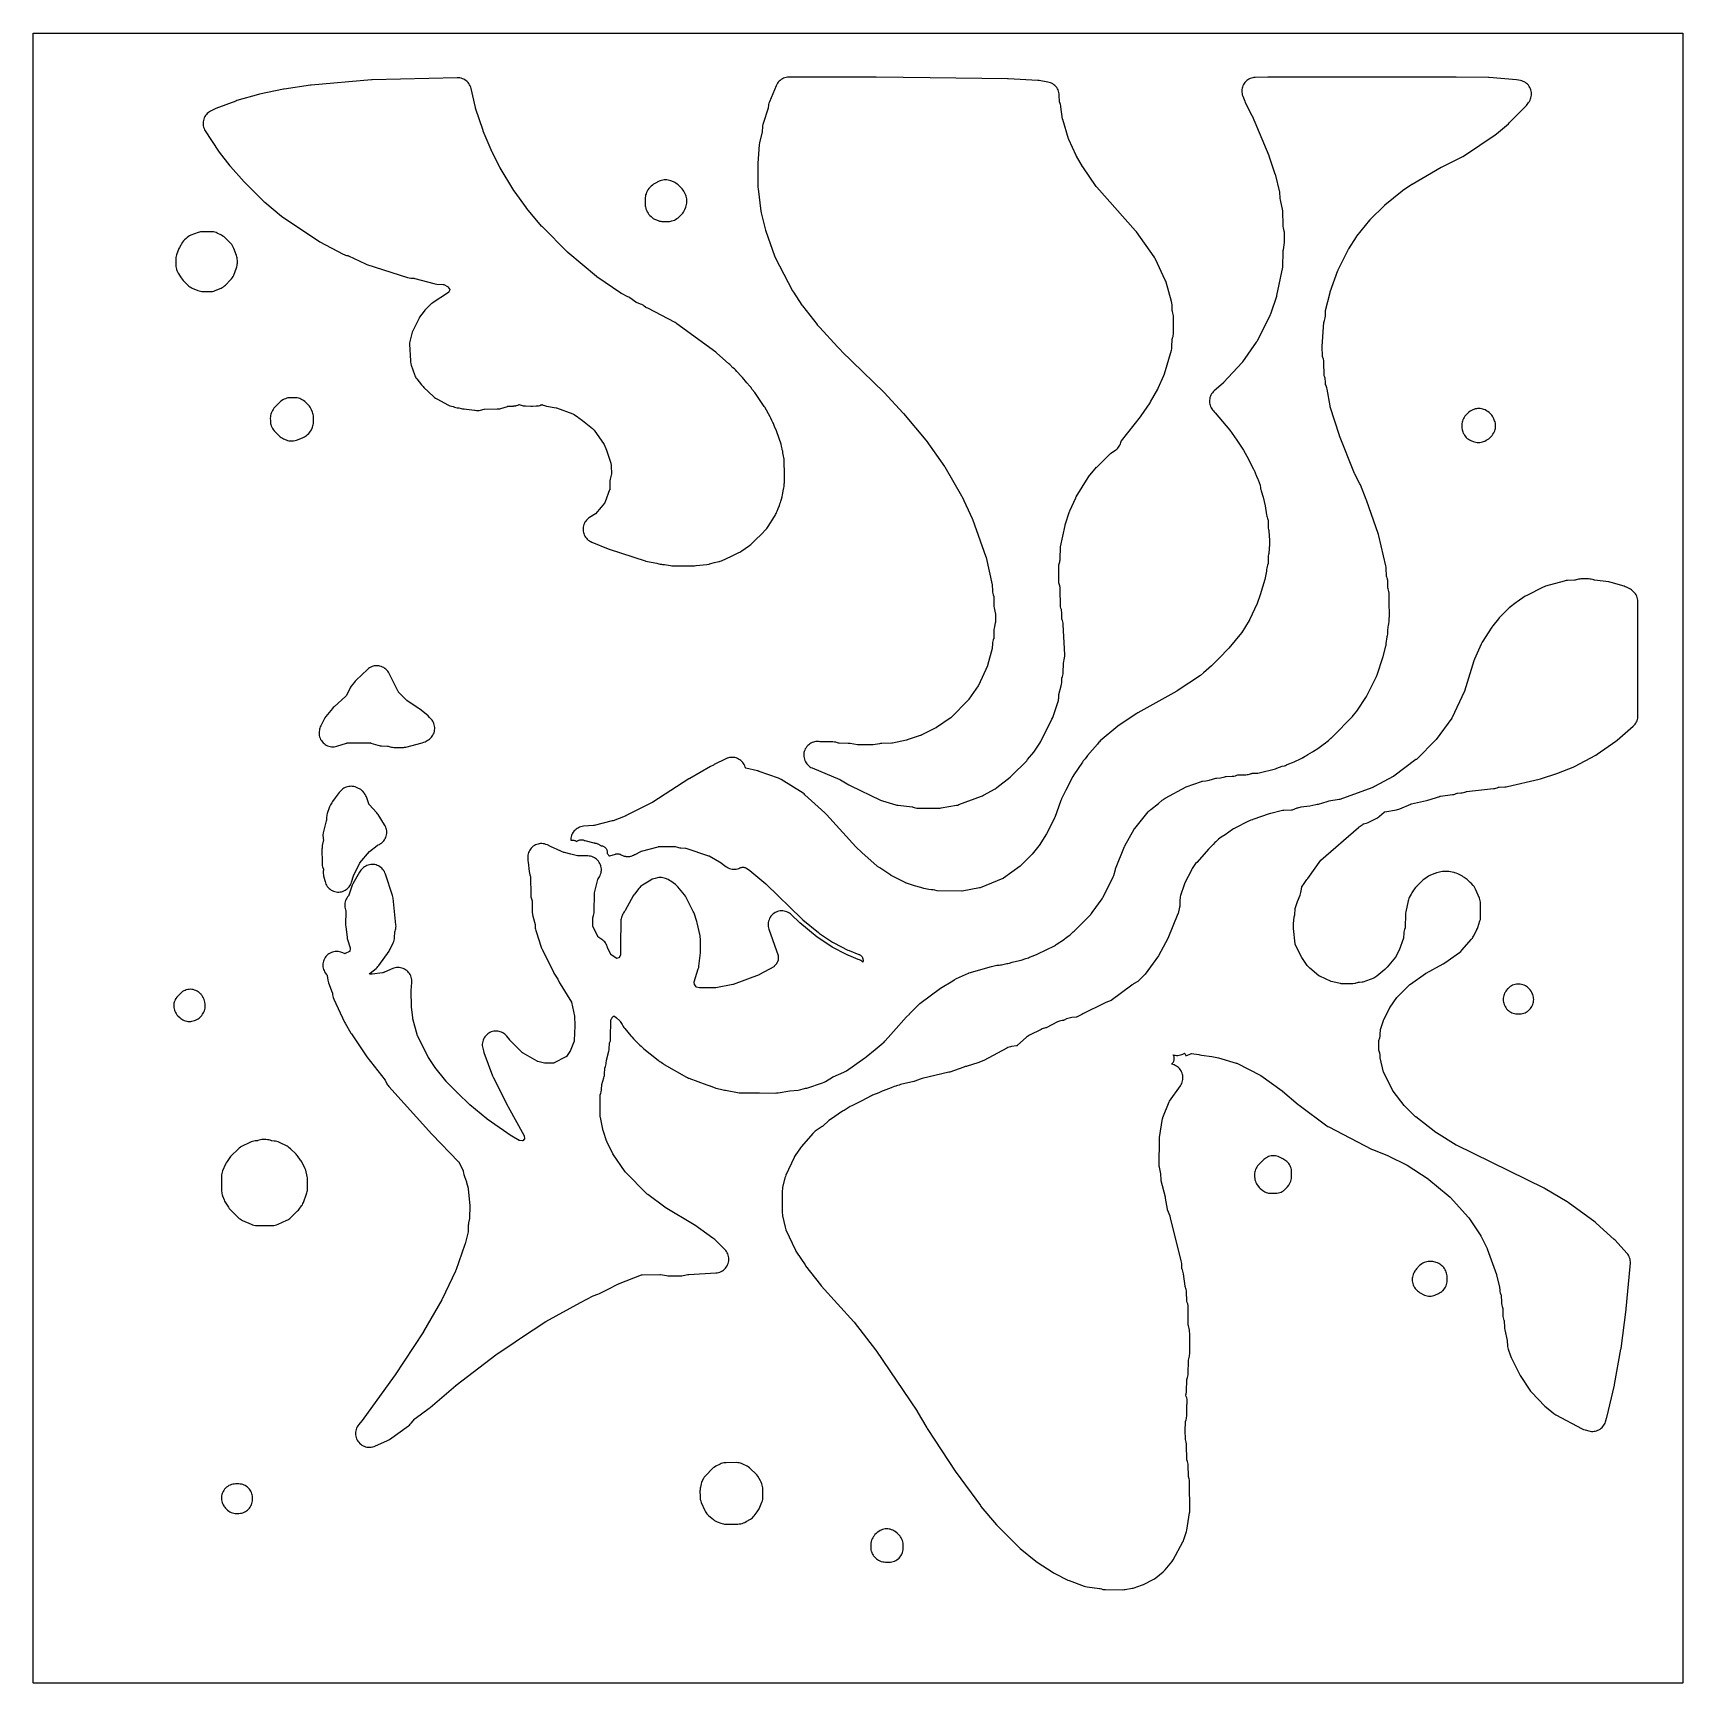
# Model space of a CAD drawing. Header units: millimetres. Extents: x 0 to 300, y 0 to 300.
import ezdxf

# ---------------------------------------------------------------- set-up
doc = ezdxf.new("R2010")
doc.units = ezdxf.units.MM
doc.layers.add('CUT', color=7, linetype='CONTINUOUS')

msp = doc.modelspace()

# ---------------------------------------------------------------- linework, layer by layer
at = {"layer": 'CUT'}
for points in [[(0.0029, 0.0029), (0, 0.0614), (0, 299.9386), (0.0029, 299.9971), (0.0614, 300), (299.8976, 300), (299.9561, 299.9971), (299.9589, 299.9386), (299.9589, 0.0614), (299.9561, 0.0029), (299.8976, 0), (0.0614, 0)], [(30.9693, 284.1034), (30.9283, 283.8596), (30.9116, 283.6129), (30.9193, 283.3658), (30.9514, 283.1206), (31.0076, 282.8798), (31.0872, 282.6457), (31.1896, 282.4206), (31.3138, 282.2068), (33.6941, 278.5372), (33.8246, 278.3546), (35.7717, 275.8729), (35.8768, 275.7476), (38.3799, 272.9544), (38.4864, 272.8427), (41.9923, 269.3859), (42.1476, 269.2451), (45.2031, 266.7002), (45.4125, 266.5436), (51.9245, 262.1847), (52.1435, 262.0538), (56.38, 259.8064), (56.5849, 259.7093), (56.7977, 259.6312), (57.0167, 259.5727), (57.2086, 259.5307), (57.2287, 259.5257), (57.3135, 259.4971), (57.3325, 259.4888), (60.4186, 258.0501), (60.7091, 257.9361), (68.0782, 255.5649), (68.3714, 255.4898), (68.6715, 255.4507), (69.2748, 255.409), (69.2936, 255.4072), (69.374, 255.3935), (69.3923, 255.3889), (72.8507, 254.432), (73.1264, 254.3722), (73.4071, 254.3439), (74.5509, 254.2934), (74.5706, 254.292), (74.6125, 254.2857), (74.6522, 254.2707), (74.67, 254.2623), (75.3472, 253.9215), (75.3636, 253.9127), (75.3973, 253.8913), (75.4231, 253.861), (75.4341, 253.8459), (75.762, 253.373), (75.7719, 253.3579), (75.7905, 253.3246), (75.7765, 253.289), (75.7687, 253.2728), (75.585, 252.9133), (75.576, 252.8966), (75.5539, 252.8625), (75.5225, 252.8365), (75.507, 252.8256), (72.5956, 250.8759), (72.5625, 250.8513), (72.5289, 250.8289), (72.5069, 250.8101), (72.4032, 250.7332), (72.2254, 250.5728), (71.8993, 250.2491), (71.394, 249.7651), (71.2536, 249.6192), (71.2221, 249.5808), (71.0974, 249.4486), (71.0871, 249.4356), (71.0307, 249.3747), (70.903, 249.2119), (70.4342, 248.5601), (70.3259, 248.3964), (70.3123, 248.3717), (70.289, 248.3367), (70.1902, 248.1582), (70.1807, 248.1392), (69.0396, 245.8635), (68.9359, 245.6268), (68.8571, 245.3807), (68.5371, 244.1679), (68.4845, 243.917), (68.4579, 243.6621), (68.4575, 243.4059), (68.6088, 240.364), (68.6304, 240.1373), (68.6726, 239.9136), (68.695, 239.8349), (68.6964, 239.8268), (68.7637, 239.5864), (69.3259, 237.9056), (69.4073, 237.6944), (69.5076, 237.4913), (69.6258, 237.2982), (69.7609, 237.1166), (70.6389, 236.0422), (70.8178, 235.8457), (70.8438, 235.8199), (70.9046, 235.7473), (71.0737, 235.5641), (72.7775, 233.8952), (72.9658, 233.7285), (73.1699, 233.5815), (73.3878, 233.4558), (75.5408, 232.3537), (75.8007, 232.2388), (76.0719, 232.1541), (76.3687, 232.0797), (76.3849, 232.0722), (76.612, 231.9806), (76.8469, 231.9115), (77.0875, 231.8658), (77.3909, 231.8235), (77.8356, 231.712), (78.1026, 231.6603), (78.3735, 231.6379), (78.8065, 231.6258), (80.2836, 231.4195), (80.3603, 231.4018), (80.6151, 231.3702), (80.8718, 231.3649), (81.1277, 231.3859), (81.38, 231.433), (82.0172, 231.5863), (82.0372, 231.5906), (82.0827, 231.5964), (84.3771, 231.6426), (84.61, 231.6582), (84.8405, 231.6954), (85.0665, 231.754), (85.0689, 231.7548), (86.2465, 232.1195), (86.2517, 232.121), (86.3017, 232.1321), (86.328, 232.1355), (86.3518, 232.1371), (87.3368, 232.1783), (87.3833, 232.1829), (87.5427, 232.1966), (87.5698, 232.2014), (87.6199, 232.2064), (87.7154, 232.227), (87.7594, 232.2347), (87.7933, 232.2438), (87.898, 232.2664), (88.1675, 232.3576), (88.3305, 232.4234), (88.3471, 232.4296), (88.3647, 232.4348), (88.393, 232.4298), (88.4102, 232.4254), (88.9162, 232.2844), (89.1235, 232.236), (89.3342, 232.2055), (89.5222, 232.1944), (89.5603, 232.192), (90.5072, 232.1745), (90.6048, 232.1746), (90.635, 232.1753), (90.68, 232.1745), (90.6803, 232.1745), (90.6804, 232.1745), (90.7835, 232.175), (91.4581, 232.1918), (91.4581, 232.1919), (91.4647, 232.192), (91.4717, 232.1925), (91.4722, 232.1925), (91.6921, 232.2068), (91.9099, 232.2403), (92.124, 232.293), (92.3325, 232.3642), (92.4829, 232.4231), (92.5009, 232.4296), (92.5168, 232.434), (92.5441, 232.425), (92.5615, 232.4176), (92.7593, 232.3285), (92.9575, 232.2492), (93.1618, 232.187), (93.3706, 232.1426), (95.1272, 231.8462), (95.132, 231.8453), (95.1833, 231.8327), (98.1351, 230.7656), (98.3813, 230.6395), (98.9616, 230.2276), (99.1225, 230.1134), (99.2338, 230.0344), (99.9032, 229.5593), (101.7145, 228.1047), (101.855, 227.9642), (101.8941, 227.9251), (101.9295, 227.8897), (102.0285, 227.7907), (103.832, 225.2054), (104.2469, 224.1703), (105.0323, 221.7903), (105.1216, 221.375), (105.125, 221.3572), (105.1281, 221.33), (105.1427, 219.854), (104.9646, 219.1337), (104.9137, 218.8661), (104.8922, 218.5945), (104.8901, 218.5072), (104.8546, 217.0492), (104.8535, 217.0289), (104.8477, 216.9856), (104.8373, 216.9431), (104.8309, 216.9239), (104.0429, 214.7607), (103.949, 214.5896), (103.9329, 214.5602), (103.9289, 214.553), (103.923, 214.5423), (103.2897, 213.7756), (102.2471, 212.5578), (102.2375, 212.5472), (101.1907, 211.9096), (100.9912, 211.7745), (100.8056, 211.6208), (100.6356, 211.45), (100.4829, 211.2636), (100.3489, 211.0633), (100.2348, 210.8511), (100.1416, 210.6288), (100.0703, 210.3987), (100.0214, 210.1627), (99.9955, 209.9231), (99.9928, 209.6822), (100.0133, 209.4421), (100.0568, 209.205), (100.1229, 208.9733), (100.2111, 208.7491), (100.3204, 208.5343), (100.4499, 208.3311), (100.5983, 208.1413), (100.7643, 207.9666), (100.9464, 207.8088), (101.1429, 207.6692), (101.3518, 207.5492), (101.3718, 207.5401), (101.3728, 207.5395), (101.3955, 207.5294), (101.5714, 207.4498), (101.5837, 207.4449), (101.5936, 207.4408), (101.5938, 207.4407), (104.5503, 206.2081), (104.7509, 206.1343), (111.2913, 204.0428), (111.4265, 203.9996), (111.7365, 203.9219), (113.3925, 203.6178), (113.8011, 203.4894), (114.0145, 203.4326), (114.232, 203.3948), (114.4519, 203.3763), (114.7778, 203.3635), (115.894, 203.1585), (116.1184, 203.1277), (116.3447, 203.1174), (116.6812, 203.1173), (119.4335, 203.0934), (119.6938, 203.1047), (119.8141, 203.1163), (119.9521, 203.1162), (120.2333, 203.132), (120.511, 203.1793), (120.5304, 203.185), (122.4819, 203.372), (122.8415, 203.4332), (122.9192, 203.4524), (122.9554, 203.4594), (123.9139, 203.6975), (124.6819, 203.8867), (124.7137, 203.8962), (124.7175, 203.8972), (124.804, 203.923), (124.9091, 203.9543), (124.9113, 203.9552), (124.9451, 203.9653), (125.1652, 204.0548), (126.958, 204.8849), (128.332, 205.5172), (128.5218, 205.6146), (128.551, 205.6329), (128.5538, 205.6343), (128.5919, 205.6585), (128.7027, 205.7278), (128.7191, 205.7391), (128.7387, 205.7515), (128.8432, 205.8244), (130.074, 206.6702), (130.2465, 206.8001), (130.3111, 206.858), (130.328, 206.871), (130.4879, 207.0165), (130.9849, 207.51), (132.7746, 209.2624), (132.872, 209.3634), (133.3872, 209.9279), (133.5267, 210.0947), (133.6511, 210.273), (134.8205, 212.1143), (134.9217, 212.289), (135.0086, 212.4713), (135.0738, 212.6238), (135.1679, 212.7884), (135.2749, 213.033), (135.461, 213.5288), (135.6913, 214.0673), (135.7975, 214.3667), (135.8665, 214.6096), (135.9704, 214.8864), (136.0735, 215.2369), (136.1634, 215.6533), (136.2716, 216.0339), (136.34, 216.3511), (136.3965, 216.7326), (136.5219, 217.313), (136.5641, 217.5746), (136.5783, 217.8391), (136.5784, 218.0368), (136.5906, 218.1849), (136.6305, 220.4786), (136.6192, 220.7633), (136.5806, 221.1614), (136.5812, 222.0133), (136.5699, 222.2528), (136.5356, 222.4902), (136.3676, 223.3583), (136.3361, 223.6835), (136.2932, 223.9616), (136.2193, 224.2331), (136.1691, 224.3839), (136.0692, 224.8996), (135.9867, 225.2143), (135.2366, 227.4668), (135.1532, 227.6834), (134.8036, 228.4783), (134.6979, 228.7952), (134.6175, 229.0046), (134.5186, 229.206), (134.3417, 229.5286), (134.1584, 229.9456), (134.0341, 230.1906), (133.0124, 231.9576), (132.9248, 232.0981), (131.3554, 234.4397), (131.219, 234.6243), (130.7592, 235.1901), (130.4846, 235.5826), (130.2989, 235.8168), (129.7697, 236.4079), (128.9746, 237.3864), (128.8122, 237.5676), (127.9588, 238.4307), (127.6909, 238.7299), (127.5044, 238.9173), (127.254, 239.1436), (126.6611, 239.7432), (126.527, 239.8693), (124.2851, 241.8255), (124.1202, 241.9575), (117.0582, 247.1383), (116.9037, 247.2429), (116.7419, 247.3358), (111.7589, 249.9532), (111.548, 250.0517), (111.5368, 250.0557), (111.4401, 250.1062), (111.4353, 250.1089), (111.3643, 250.1538), (111.3488, 250.1651), (111.1045, 250.3531), (110.8956, 250.4976), (110.6731, 250.6202), (110.4393, 250.7195), (109.7118, 250.9859), (109.696, 250.9921), (109.6628, 251.0078), (109.631, 251.0265), (109.6174, 251.0358), (108.5098, 251.8308), (108.3348, 251.9456), (108.1508, 252.0453), (106.9679, 252.6241), (106.9637, 252.6263), (106.9014, 252.6624), (106.8877, 252.6714), (102.524, 255.6843), (102.4784, 255.7174), (102.4344, 255.7526), (97.2532, 260.1063), (97.2138, 260.1409), (97.176, 260.1772), (92.5983, 264.7677), (92.5639, 264.8036), (92.531, 264.841), (89.7387, 268.1525), (89.7124, 268.1848), (89.6872, 268.218), (87.4536, 271.2769), (87.4233, 271.3204), (87.3949, 271.3652), (84.9005, 275.5097), (84.8781, 275.5485), (84.8572, 275.5882), (83.5234, 278.2364), (83.5068, 278.2706), (83.4914, 278.3054), (81.8492, 282.1591), (81.8312, 282.2038), (81.815, 282.2493), (80.4483, 286.348), (80.4311, 286.404), (80.4167, 286.4608), (79.6318, 289.9136), (79.5659, 290.1495), (79.4771, 290.3779), (79.3664, 290.5965), (79.2349, 290.8032), (79.0837, 290.9961), (78.9144, 291.1732), (78.7286, 291.3329), (78.5281, 291.4737), (78.3147, 291.5941), (78.0905, 291.6931), (77.8578, 291.7696), (77.6186, 291.823), (77.3754, 291.8528), (77.1305, 291.8585), (61.6563, 291.4652), (61.507, 291.4569), (50.587, 290.5237), (50.4309, 290.5054), (45.6866, 289.7976), (45.5457, 289.7724), (41.1561, 288.858), (40.9837, 288.8156), (37.0524, 287.7004), (36.8475, 287.6326), (33.241, 286.2635), (33.0091, 286.1618), (32.2921, 285.8028), (32.0767, 285.6813), (31.8744, 285.5392), (31.6871, 285.3777), (31.5167, 285.1985), (31.3648, 285.0034), (31.233, 284.7942), (31.1224, 284.5731), (31.0342, 284.342)], [(54.4302, 125.4183), (54.4587, 125.1501), (54.5031, 124.8768), (54.5774, 124.61), (54.6809, 124.3531), (56.6584, 120.1317), (56.7581, 119.9409), (57.7954, 118.1469), (57.8814, 118.0086), (60.56, 114.0028), (60.6689, 113.8523), (63.9951, 109.5993), (63.9984, 109.5949), (64.0449, 109.5239), (64.0544, 109.5072), (64.3427, 108.9639), (64.4466, 108.7861), (64.5648, 108.6174), (64.6965, 108.4591), (72.511, 99.8146), (72.5669, 99.7548), (77.365, 94.7842), (77.3776, 94.7705), (77.4024, 94.7391), (77.424, 94.7054), (77.4328, 94.6891), (78.1942, 93.1931), (78.1966, 93.1882), (78.2151, 93.1428), (78.2212, 93.1142), (78.2248, 93.0898), (78.2756, 92.6719), (78.3092, 92.4668), (78.3597, 92.2652), (78.4268, 92.0685), (78.7832, 91.1508), (78.81, 91.0742), (78.8315, 90.996), (79.0817, 89.9473), (79.0976, 89.8689), (79.1083, 89.7896), (79.4035, 86.8437), (79.4084, 86.7762), (79.4094, 86.7086), (79.3805, 84.5912), (79.3797, 84.5719), (79.37, 84.4888), (79.3662, 84.4697), (79.1912, 83.6863), (79.1506, 83.4531), (79.1322, 83.2171), (79.1007, 82.1778), (79.0996, 82.1581), (79.0881, 82.0738), (79.0839, 82.0545), (78.5377, 79.8245), (78.5221, 79.7672), (78.5037, 79.7108), (76.8461, 75.0214), (76.8242, 74.9641), (76.7993, 74.9081), (74.3595, 69.7612), (74.3391, 69.7203), (74.3172, 69.6802), (71.0137, 63.9007), (70.9951, 63.8691), (70.9754, 63.8381), (65.7183, 55.8274), (65.7029, 55.8045), (65.687, 55.782), (59.841, 47.7121), (59.8143, 47.6766), (59.7863, 47.6422), (59.2277, 46.9809), (59.0761, 46.7821), (58.9451, 46.569), (58.8361, 46.344), (58.7501, 46.1092), (58.6879, 45.8669), (58.6503, 45.6197), (58.6376, 45.3699), (58.6498, 45.1201), (58.687, 44.8728), (58.7487, 44.6305), (58.8343, 44.3955), (58.943, 44.1703), (59.0736, 43.957), (59.2249, 43.7578), (59.3953, 43.5748), (59.5831, 43.4097), (59.7865, 43.2642), (60.0034, 43.1397), (60.2317, 43.0376), (60.469, 42.9587), (60.713, 42.904), (60.9613, 42.8739), (61.2113, 42.8688), (61.4606, 42.8886), (61.7067, 42.9333), (61.8048, 42.9563), (62.0316, 43.0207), (62.2513, 43.1062), (64.3406, 44.0351), (64.5665, 44.1496), (64.7797, 44.2864), (68.2479, 46.768), (68.427, 46.9089), (68.5925, 47.0655), (68.743, 47.2365), (69.3931, 48.0466), (69.4039, 48.0595), (69.4292, 48.0858), (69.4569, 48.1098), (69.4699, 48.1197), (72.0131, 49.9542), (72.1813, 50.0868), (76.862, 54.1151), (76.8898, 54.1382), (76.9182, 54.1605), (84.1256, 59.6401), (87.6437, 62.0241), (88.4402, 62.5638), (88.5578, 62.6435), (88.6086, 62.6779), (93.2414, 65.7225), (99.5522, 69.1752), (101.825, 70.3884), (102.6648, 70.6805), (102.9752, 70.8126), (103.1092, 70.8806), (104.4417, 71.5571), (106.3393, 72.5205), (106.3894, 72.5445), (106.4405, 72.5661), (110.6248, 74.2212), (110.6409, 74.2272), (110.6764, 74.2376), (110.7127, 74.2413), (110.7301, 74.2419), (113.9541, 74.2769), (113.972, 74.2767), (114.049, 74.2702), (114.0667, 74.2674), (115.1731, 74.0668), (115.3907, 74.0372), (115.6102, 74.0268), (117.6742, 74.0195), (117.9322, 74.0319), (118.1875, 74.0709), (119.0313, 74.2448), (119.1158, 74.259), (119.2011, 74.2672), (124.1393, 74.5606), (124.3876, 74.5879), (124.632, 74.6398), (124.87, 74.7158), (125.0991, 74.8152), (125.3173, 74.937), (125.5222, 75.0799), (125.7117, 75.2426), (125.8842, 75.4234), (126.0377, 75.6205), (126.1707, 75.8319), (126.282, 76.0556), (126.3705, 76.2892), (126.4351, 76.5305), (126.4754, 76.7771), (126.4908, 77.0264), (126.4813, 77.2761), (126.4469, 77.5235), (126.388, 77.7663), (126.3052, 78.002), (126.1993, 78.2282), (126.0713, 78.4428), (125.9225, 78.6435), (125.7544, 78.8283), (123.946, 80.6279), (123.7878, 80.7724), (123.6177, 80.9028), (120.3206, 83.2143), (120.1763, 83.3082), (114.9365, 86.4674), (114.8864, 86.4993), (114.838, 86.5337), (111.7449, 88.8473), (111.6771, 88.902), (111.6135, 88.9615), (107.7249, 92.8743), (107.7129, 92.8868), (107.6653, 92.9445), (107.6552, 92.9587), (105.4351, 96.2174), (105.3913, 96.2868), (105.3523, 96.359), (104.3234, 98.434), (104.2894, 98.5091), (104.2606, 98.5863), (103.7056, 100.2504), (103.6865, 100.3135), (103.6709, 100.3776), (103.1465, 102.8225), (103.1431, 102.8407), (103.1341, 102.9203), (103.1334, 102.9388), (103.0997, 105.325), (103.0996, 105.3377), (103.0998, 105.3648), (103.126, 106.9325), (103.1269, 106.953), (103.1325, 106.997), (103.1429, 107.04), (103.1493, 107.0596), (103.2254, 107.2706), (103.2996, 107.515), (103.3485, 107.7658), (103.3716, 108.0202), (103.398, 108.6902), (103.3983, 108.6956), (103.4046, 108.747), (103.4103, 108.7732), (103.4168, 108.7963), (103.8034, 110.0445), (103.8583, 110.2532), (103.895, 110.466), (103.9132, 110.6811), (103.9577, 111.7614), (103.9589, 111.7792), (103.9641, 111.8173), (103.9765, 111.8537), (103.9834, 111.8702), (103.9937, 111.893), (104.0784, 112.1069), (104.143, 112.3277), (104.1871, 112.5535), (104.2103, 112.7824), (104.2298, 113.1383), (104.2314, 113.1576), (104.2444, 113.2397), (104.2489, 113.2584), (104.6722, 114.8521), (104.727, 115.1145), (104.7534, 115.3813), (104.7912, 116.2186), (104.7924, 116.2358), (104.7974, 116.2724), (104.8089, 116.3071), (104.8263, 116.3497), (104.8243, 116.3505), (104.8915, 116.5281), (104.9557, 116.7665), (104.9961, 117.0101), (105.0122, 117.2564), (105.0644, 120.5247), (105.0651, 120.5423), (105.0693, 120.5797), (105.0836, 120.6146), (105.0915, 120.6303), (105.2353, 120.9029), (105.261, 120.9297), (105.2715, 120.9407), (105.3112, 120.982), (105.555, 121.2363), (105.6862, 121.2529), (106.0776, 120.9317), (106.6669, 120.388), (106.7419, 120.2852), (107.1108, 119.7002), (107.2541, 119.4963), (107.261, 119.4882), (107.3141, 119.3926), (107.4308, 119.2027), (107.5641, 119.0239), (108.666, 117.675), (108.8431, 117.4802), (109.2374, 117.0896), (110.1373, 116.1554), (110.3411, 115.9662), (110.532, 115.8077), (110.8344, 115.5083), (111.0581, 115.3117), (112.1996, 114.4234), (113.6257, 113.2396), (113.7905, 113.114), (113.9651, 113.0024), (114.2052, 112.8628), (114.4533, 112.6696), (114.6029, 112.5619), (114.76, 112.4654), (118.8308, 110.1681), (119.0094, 110.0766), (119.1948, 109.9996), (119.2104, 109.9939), (122.508, 108.7783), (123.049, 108.5789), (123.0725, 108.5703), (123.074, 108.5697), (124.1376, 108.1777), (124.1967, 108.1559), (124.4658, 108.0736), (125.2481, 107.8817), (125.4878, 107.8352), (125.731, 107.8123), (125.8979, 107.8047), (128.3776, 107.3268), (128.6119, 107.2931), (128.8483, 107.2816), (132.0588, 107.2785), (135.0326, 107.2657), (135.2395, 107.2734), (135.3637, 107.2883), (135.3694, 107.2886), (135.381, 107.2904), (135.4451, 107.2981), (137.557, 107.642), (139.0868, 107.807), (139.3273, 107.8448), (139.5631, 107.9059), (139.9832, 108.037), (140.261, 108.0822), (140.4586, 108.1226), (140.6523, 108.1788), (143.5551, 109.1498), (143.813, 109.2523), (144.058, 109.3828), (145.3146, 110.1445), (145.3866, 110.1848), (145.4168, 110.199), (145.4602, 110.2194), (147.4022, 111.0504), (147.6325, 111.1633), (147.6554, 111.1776), (147.6649, 111.1822), (147.8794, 111.3162), (151.2233, 113.6472), (151.386, 113.7708), (151.4323, 113.809), (151.4659, 113.8345), (153.0951, 115.1828), (154.5479, 116.3831), (154.6898, 116.5097), (154.6948, 116.5149), (154.712, 116.5303), (154.844, 116.6678), (154.8666, 116.6932), (155.4533, 117.3528), (156.4319, 118.4529), (158.8162, 121.1274), (159.3179, 121.6276), (159.3519, 121.6615), (159.3702, 121.6798), (159.3996, 121.7091), (161.2453, 123.5196), (164.9769, 126.3168), (167.2103, 127.6956), (167.4464, 127.8275), (167.8668, 128.0623), (170.094, 129.0494), (170.1037, 129.0534), (170.1467, 129.0704), (170.2147, 129.0926), (174.2424, 130.2776), (175.1888, 130.4954), (175.6576, 130.525), (175.8605, 130.5461), (176.0611, 130.5838), (177.034, 130.8078), (177.2482, 130.8313), (177.522, 130.893), (178.0168, 131.0341), (179.3318, 131.337), (179.6241, 131.4233), (180.5118, 131.7456), (180.972, 131.8769), (181.1642, 131.9402), (181.3506, 132.0189), (181.643, 132.1564), (182.4165, 132.4373), (182.681, 132.551), (185.6889, 134.0546), (185.6916, 134.056), (185.8573, 134.147), (185.8605, 134.1486), (186.0231, 134.2493), (187.5357, 135.2682), (187.7268, 135.4106), (188.2136, 135.8109), (188.4705, 135.9933), (188.6347, 136.1206), (188.6716, 136.1544), (188.7089, 136.1835), (188.861, 136.3234), (188.9726, 136.435), (189.1071, 136.5456), (189.2923, 136.7141), (192.1167, 139.5555), (192.2461, 139.696), (192.2902, 139.7519), (192.2979, 139.7596), (192.437, 139.9106), (192.5632, 140.0725), (192.5643, 140.074), (194.3495, 142.5684), (194.4568, 142.7314), (194.5511, 142.9023), (194.5558, 142.9118), (196.2892, 146.3667), (196.3858, 146.5845), (196.4612, 146.8105), (196.7656, 147.8924), (196.7844, 147.9529), (196.8063, 148.0123), (198.4373, 152.0883), (198.4668, 152.1558), (198.5003, 152.2213), (200.1563, 155.2221), (200.1647, 155.2367), (200.2003, 155.2895), (200.2048, 155.2953), (200.2805, 155.3899), (202.7048, 158.3689), (202.9895, 158.6125), (203.0259, 158.642), (203.1229, 158.7206), (203.2094, 158.7907), (204.5807, 159.9023), (205.3034, 160.4881), (205.5227, 160.6659), (205.6677, 160.7834), (205.8284, 160.8926), (209.6267, 162.9307), (212.4269, 163.9381), (212.5372, 163.9749), (212.5481, 163.9778), (212.5839, 163.9837), (212.6014, 163.9854), (213.2395, 164.0325), (213.5296, 164.0711), (213.8132, 164.1433), (213.8261, 164.1474), (215.0192, 164.5268), (215.0243, 164.5283), (215.0735, 164.5397), (215.0993, 164.5433), (215.1227, 164.5451), (215.8558, 164.5842), (216.1388, 164.6156), (216.4165, 164.6789), (216.6851, 164.7734), (216.7886, 164.8166), (216.8046, 164.8228), (216.8402, 164.8339), (216.8766, 164.8383), (216.8941, 164.8392), (218.0231, 164.8698), (218.3075, 164.8938), (218.5873, 164.9501), (218.8588, 165.0379), (219.0046, 165.0944), (219.0098, 165.0963), (219.0562, 165.11), (219.0849, 165.1132), (219.1092, 165.1144), (220.4951, 165.148), (220.7119, 165.1626), (220.9266, 165.1961), (221.1375, 165.2481), (221.3432, 165.3182), (221.4728, 165.3687), (221.4922, 165.3757), (221.5351, 165.3872), (221.579, 165.3939), (221.5996, 165.3953), (222.383, 165.4282), (222.4164, 165.4296), (222.6675, 165.4528), (222.9151, 165.5013), (225.8879, 166.2407), (226.1393, 166.3175), (227.1005, 166.6672), (227.517, 166.7825), (227.6996, 166.8407), (227.8771, 166.9127), (228.3043, 167.1052), (228.9972, 167.3573), (229.2636, 167.4721), (230.5449, 168.115), (230.6355, 168.1559), (230.8597, 168.2708), (230.8878, 168.2871), (231.1735, 168.4304), (231.4019, 168.5605), (231.78, 168.803), (232.6065, 169.2809), (232.8041, 169.4079), (233.5457, 169.9353), (234.3094, 170.425), (234.3167, 170.4297), (234.5653, 170.6117), (234.9711, 170.9491), (235.286, 171.173), (235.5439, 171.3837), (235.947, 171.7603), (236.0115, 171.814), (236.1857, 171.9733), (236.2604, 172.0484), (236.3582, 172.139), (236.4262, 172.2081), (236.619, 172.3883), (236.6915, 172.4588), (239.4777, 175.2822), (239.6472, 175.4724), (239.702, 175.5405), (239.7138, 175.5526), (239.8644, 175.7202), (239.9992, 175.9007), (240.0421, 175.9639), (240.6475, 176.7174), (240.7762, 176.8927), (242.3153, 179.1924), (242.3763, 179.2971), (242.3959, 179.327), (242.4376, 179.4025), (242.473, 179.4633), (242.4914, 179.5001), (242.6721, 179.8609), (242.7409, 179.9786), (244.2386, 182.9875), (244.2682, 183.0589), (244.3077, 183.147), (244.3237, 183.1932), (244.3716, 183.309), (244.3726, 183.312), (245.4162, 186.4342), (245.4712, 186.623), (245.9408, 188.5106), (245.9793, 188.7063), (245.9918, 188.7557), (246.0268, 188.9737), (246.1699, 190.2113), (246.1903, 190.2686), (246.2458, 190.4844), (246.2819, 190.7042), (246.2982, 190.9264), (246.3135, 191.4525), (246.4194, 192.3684), (246.4623, 192.5017), (246.5108, 192.7156), (246.5404, 192.933), (246.5509, 193.1521), (246.5522, 193.5167), (246.5615, 193.5969), (246.578, 193.8965), (246.5642, 196.6933), (246.568, 197.7071), (246.5654, 197.7541), (246.5654, 197.7704), (246.557, 197.984), (246.5524, 198.0201), (246.5438, 198.1738), (246.5035, 198.426), (246.4377, 198.6728), (246.3454, 198.9595), (246.3404, 198.9763), (246.3372, 198.9908), (246.3276, 199.0586), (246.3264, 199.0797), (246.2946, 200.2067), (246.2787, 200.4259), (246.2437, 200.6429), (246.2371, 200.6688), (246.236, 200.6753), (246.2198, 200.737), (246.1897, 200.856), (246.1854, 200.8684), (246.1788, 200.8934), (246.1022, 201.1055), (246.072, 201.1784), (246.0662, 201.1936), (246.0548, 201.2305), (246.0507, 201.2655), (246.0498, 201.2828), (246.0123, 202.6109), (245.9921, 202.8653), (245.986, 202.8981), (245.9856, 202.9037), (245.9399, 203.1509), (244.6493, 208.5931), (244.5781, 208.8372), (244.578, 208.8376), (242.4155, 215.0579), (242.3752, 215.1658), (241.3133, 217.8193), (241.2154, 218.034), (240.3166, 219.7812), (240.292, 219.8319), (240.2698, 219.8837), (237.5174, 226.7634), (237.5017, 226.805), (237.4875, 226.8471), (235.8465, 232.0396), (235.8258, 232.1134), (235.8098, 232.1885), (235.2606, 235.2535), (235.2139, 235.4625), (235.1494, 235.6667), (235.0677, 235.8646), (235.0047, 236.0005), (234.9974, 236.0171), (234.9845, 236.054), (234.9789, 236.0927), (234.9776, 236.1109), (234.9478, 236.7601), (234.9472, 236.7735), (234.927, 236.9959), (234.887, 237.2156), (234.8276, 237.4309), (234.7492, 237.64), (234.7286, 237.6883), (234.722, 237.705), (234.712, 237.7365), (234.7093, 237.7585), (234.7085, 237.7769), (234.6599, 240.1378), (234.637, 240.4279), (234.5805, 240.7134), (234.5802, 240.7148), (234.4528, 241.2063), (234.4483, 241.226), (234.4356, 241.3121), (234.4342, 241.3322), (234.3751, 242.8495), (234.3743, 242.915), (234.3772, 242.9805), (234.6941, 247.4376), (234.6959, 247.4562), (234.7028, 247.4961), (234.7136, 247.535), (234.72, 247.5527), (234.7772, 247.6997), (234.8635, 247.9642), (234.9199, 248.2367), (234.9457, 248.5137), (234.9803, 249.4472), (234.9815, 249.4666), (234.9932, 249.5497), (234.9974, 249.5687), (235.8086, 252.8304), (235.8244, 252.8878), (235.843, 252.9443), (237.2196, 256.7927), (237.2459, 256.8596), (237.2761, 256.9249), (239.1495, 260.6671), (239.1768, 260.7185), (239.2066, 260.7685), (240.5844, 262.9573), (240.6248, 263.0173), (240.6688, 263.0748), (243.0335, 265.9796), (243.0716, 266.0241), (243.1118, 266.0667), (245.6839, 268.6583), (245.7278, 268.7003), (245.7737, 268.74), (248.8836, 271.2924), (248.9263, 271.3258), (248.9704, 271.3573), (250.6433, 272.4927), (250.6789, 272.5159), (250.7154, 272.5379), (255.9726, 275.5824), (256.0069, 275.6015), (256.0417, 275.6194), (259.9514, 277.5524), (260.2348, 277.7164), (265.8335, 281.4672), (266.0783, 281.6541), (268.2249, 283.5124), (268.3699, 283.6484), (271.2796, 286.6034), (271.4796, 286.8329), (271.8964, 287.3746), (272.0336, 287.5719), (272.1512, 287.7814), (272.2482, 288.0013), (272.3236, 288.2294), (272.3768, 288.4638), (272.4073, 288.7021), (272.4147, 288.9423), (272.399, 289.1821), (272.3603, 289.4193), (272.2991, 289.6517), (272.2158, 289.8771), (272.1113, 290.0935), (271.9865, 290.2988), (271.8426, 290.4912), (271.6808, 290.6689), (271.5028, 290.8303), (271.31, 290.9738), (271.1044, 291.0981), (270.8878, 291.2022), (270.6622, 291.2849), (270.4297, 291.3456), (270.027, 291.4303), (269.7152, 291.4757), (264.7385, 291.8806), (264.5829, 291.8884), (258.6996, 291.9993), (258.6503, 291.9998), (224.5496, 291.9698), (224.5088, 291.9694), (222.2076, 291.9298), (221.9682, 291.9142), (221.7313, 291.8756), (221.4992, 291.8146), (221.274, 291.7315), (221.0579, 291.6273), (220.8527, 291.5028), (220.6604, 291.3592), (220.4828, 291.1978), (220.3214, 291.0202), (220.1779, 290.8279), (220.0534, 290.6227), (219.9492, 290.4065), (219.8662, 290.1813), (219.8051, 289.9492), (219.7666, 289.7123), (219.751, 289.4729), (219.7584, 289.233), (219.7888, 288.9949), (219.8419, 288.7609), (219.9172, 288.533), (220.2806, 287.5878), (220.3863, 287.3505), (221.5837, 284.9991), (221.6022, 284.9612), (221.6193, 284.9226), (224.6507, 277.7562), (224.6681, 277.7126), (224.6838, 277.6684), (225.7696, 274.4085), (225.7834, 274.3643), (225.7955, 274.3195), (226.6021, 271.0767), (226.6062, 271.0582), (226.6178, 270.9771), (226.6191, 270.9581), (226.6548, 270.106), (226.674, 269.8842), (226.7129, 269.665), (227.1568, 267.6804), (227.1606, 267.6613), (227.1704, 267.578), (227.1711, 267.5586), (227.2037, 265.125), (227.2229, 264.8474), (227.2728, 264.5737), (227.4228, 263.9504), (227.427, 263.9308), (227.4381, 263.8452), (227.4391, 263.8253), (227.4806, 262.0507), (227.4806, 262.0328), (227.4751, 261.9556), (227.4725, 261.9379), (227.2429, 260.5763), (227.2187, 260.3906), (227.2084, 260.2037), (227.1622, 257.5243), (227.1615, 257.5066), (227.153, 257.4307), (227.1498, 257.4132), (226.0721, 252.2435), (226.0559, 252.1756), (226.0357, 252.1089), (224.9537, 248.8716), (224.924, 248.7923), (224.8888, 248.7154), (222.4787, 243.9078), (222.4371, 243.8319), (222.3901, 243.7592), (219.8968, 240.1925), (219.8492, 240.129), (219.7974, 240.0688), (216.4545, 236.4322), (216.4083, 236.3847), (216.3596, 236.3398), (214.7562, 234.9439), (214.7478, 234.9367), (214.7383, 234.9284), (214.7271, 234.9186), (214.5543, 234.753), (214.3982, 234.5717), (214.2601, 234.3762), (214.1413, 234.1684), (214.0429, 233.9502), (213.9659, 233.7236), (213.9109, 233.4906), (213.8784, 233.2535), (213.8687, 233.0144), (213.8819, 232.7754), (213.918, 232.5388), (213.9765, 232.3067), (214.0569, 232.0813), (214.1585, 231.8646), (214.2804, 231.6586), (214.4214, 231.4652), (214.5802, 231.2862), (214.7555, 231.1231), (214.8766, 231.0208), (214.9401, 230.96), (217.6064, 227.8013), (218.878, 225.9811), (220.0451, 224.175), (220.6391, 223.064), (220.9433, 222.4951), (221.6663, 221.1431), (221.905, 220.6968), (221.9684, 220.5698), (221.9895, 220.5254), (221.9976, 220.5063), (222.379, 219.5511), (222.4363, 219.4076), (222.6489, 218.8753), (222.7068, 218.7303), (223.0839, 217.7858), (223.092, 217.7635), (223.0978, 217.7354), (223.1, 217.7193), (223.144, 217.3343), (223.1781, 217.1194), (223.1818, 217.1043), (223.1959, 217.0111), (223.2659, 216.7473), (223.6454, 215.5781), (224.0282, 214.0424), (224.244, 212.382), (224.2831, 212.1601), (224.342, 211.9426), (224.4203, 211.7312), (224.4288, 211.7112), (224.4465, 211.659), (224.4999, 211.5269), (224.5058, 211.5113), (224.5154, 211.4799), (224.5171, 211.4657), (224.518, 211.4483), (224.5518, 210.2334), (224.5567, 210.1686), (224.5568, 210.1663), (224.5722, 209.9505), (224.6063, 209.7368), (224.6587, 209.5269), (224.6669, 209.4992), (224.802, 207.6988), (224.8008, 207.2078), (224.7582, 206.6419), (224.7537, 206.5813), (224.7305, 206.2725), (224.6601, 205.3365), (224.6209, 205.2009), (224.5756, 204.9507), (224.5559, 204.6971), (224.5251, 203.5435), (224.5245, 203.5323), (224.5235, 203.5191), (224.5174, 203.4765), (224.5058, 203.432), (224.4987, 203.4118), (224.4314, 203.238), (224.3486, 202.9847), (224.2932, 202.724), (224.2659, 202.4588), (224.2517, 202.1695), (223.9318, 200.6664), (223.1038, 197.8498), (222.549, 196.2988), (221.179, 193.3292), (221.1445, 193.2604), (221.1062, 193.1949), (219.7331, 191.0135), (219.7077, 190.9753), (219.6679, 190.9229), (217.4185, 188.134), (215.5816, 186.2716), (214.2715, 184.9618), (212.7759, 183.6739), (212.2196, 183.208), (208.002, 180.3686), (207.9591, 180.341), (207.915, 180.3153), (200.8375, 176.385), (200.6583, 176.2754), (197.4563, 174.1271), (197.4539, 174.1256), (197.4537, 174.1254), (197.2451, 173.9691), (194.0135, 171.2731), (193.8638, 171.1376), (193.8601, 171.1337), (193.8542, 171.1283), (193.7906, 171.0606), (193.7749, 171.0462), (193.625, 170.8818), (193.495, 170.7259), (191.7105, 168.665), (191.5504, 168.4593), (191.5501, 168.459), (191.2687, 168.0557), (190.9192, 167.6365), (190.7628, 167.4277), (189.2004, 165.0972), (189.0415, 164.8244), (189.031, 164.8034), (187.7792, 162.3039), (186.997, 160.7418), (186.9861, 160.7201), (186.8723, 160.4557), (185.7364, 157.3348), (185.7317, 157.3231), (185.0952, 156.043), (184.2582, 154.3803), (182.9227, 152.2838), (182.8853, 152.2286), (182.8595, 152.1948), (182.8509, 152.1838), (181.6171, 150.68), (181.617, 150.68), (181.6168, 150.6798), (181.5907, 150.6535), (179.4475, 148.4992), (176.4473, 146.3147), (176.4436, 146.3123), (176.3592, 146.2661), (176.3388, 146.2572), (172.1886, 144.5902), (172.1705, 144.5835), (172.0902, 144.5605), (172.0712, 144.5566), (168.8987, 143.9919), (168.8821, 143.9894), (168.86, 143.9874), (164.3776, 144.0113), (163.9418, 144.1408), (163.6503, 144.2087), (163.3528, 144.2413), (162.8817, 144.2645), (161.9281, 144.4501), (161.3773, 144.6201), (160.2553, 144.9664), (159.6926, 145.14), (158.7891, 145.4189), (158.7688, 145.4265), (158.7325, 145.4409), (158.665, 145.4718), (156.0237, 146.7979), (155.969, 146.8276), (155.927, 146.8539), (153.9252, 148.1989), (153.5392, 148.4588), (153.483, 148.4994), (153.4206, 148.5513), (150.7162, 150.9616), (149.6156, 152.0482), (144.2662, 157.8911), (144.1097, 158.0476), (144.1035, 158.0532), (143.9238, 158.2346), (140.3354, 161.5011), (140.1669, 161.6415), (139.9867, 161.7665), (139.9841, 161.7682), (136.0198, 164.27), (135.7801, 164.4034), (135.5273, 164.5098), (132.0404, 165.7566), (132.0066, 165.7687), (131.9533, 165.7838), (131.8467, 165.8171), (131.7944, 165.8289), (131.685, 165.86), (129.5863, 166.3064), (129.5736, 166.3094), (129.5124, 166.3925), (129.4992, 166.439), (129.4986, 166.4388), (129.4734, 166.5369), (129.3912, 166.7634), (129.2877, 166.981), (129.1636, 167.1876), (129.0203, 167.3812), (128.859, 167.5602), (128.6811, 167.7228), (128.4885, 167.8676), (128.2828, 167.9931), (128.066, 168.0982), (127.8401, 168.182), (127.6072, 168.2436), (127.3694, 168.2826), (127.129, 168.2984), (126.8881, 168.2911), (126.6491, 168.2605), (126.4141, 168.2072), (126.1854, 168.1314), (126.1641, 168.122), (126.1574, 168.1198), (125.9324, 168.0213), (123.8193, 166.9697), (123.7025, 166.9077), (123.591, 166.8446), (123.2806, 166.6891), (123.1601, 166.6246), (119.4021, 164.4771), (119.2859, 164.4063), (119.246, 164.3822), (112.6864, 160.1308), (112.6298, 160.0963), (112.5713, 160.065), (107.7417, 157.6495), (107.6851, 157.6231), (107.6272, 157.5996), (105.4407, 156.7793), (105.3755, 156.757), (105.3091, 156.7384), (102.0023, 155.9178), (101.9971, 155.9166), (101.9165, 155.9034), (101.898, 155.9016), (100.0748, 155.7665), (99.8327, 155.7367), (99.5947, 155.6834), (99.363, 155.6071), (99.1398, 155.5087), (98.9273, 155.3889), (98.7275, 155.249), (98.5422, 155.0903), (98.3733, 154.9144), (98.2224, 154.7227), (98.0909, 154.5173), (97.98, 154.3001), (97.8908, 154.0731), (97.8241, 153.8384), (97.7806, 153.5984), (97.7607, 153.3553), (97.7631, 153.2073), (97.8553, 153.2297), (97.9701, 153.2461), (98.0859, 153.2513), (98.2017, 153.2453), (98.3164, 153.2281), (98.4289, 153.2), (98.5381, 153.1611), (98.6431, 153.1119), (98.7429, 153.0528), (98.8308, 152.9884), (98.9081, 153.0571), (99.0017, 153.1253), (99.1015, 153.1843), (99.2066, 153.2333), (99.3158, 153.2719), (99.4283, 153.2999), (99.5429, 153.3168), (99.6587, 153.3226), (99.7744, 153.3173), (99.8891, 153.3008), (100.0017, 153.2733), (100.1111, 153.235), (100.2163, 153.1864), (100.2187, 153.1852), (100.2275, 153.1816), (100.2929, 153.1624), (100.2965, 153.1615), (101.9615, 152.7592), (102.0607, 152.7393), (102.0814, 152.736), (102.1397, 152.7251), (102.2558, 152.7005), (102.3706, 152.6703), (102.4837, 152.6343), (102.5948, 152.5929), (102.7038, 152.5459), (102.8104, 152.4937), (102.9142, 152.4362), (103.0151, 152.3737), (103.1127, 152.3063), (103.1982, 152.2472), (103.2061, 152.2429), (103.2151, 152.2391), (103.2244, 152.2362), (103.2339, 152.2342), (103.2908, 152.2284), (103.3079, 152.2276), (103.4224, 152.2108), (103.5348, 152.1831), (103.644, 152.1447), (103.749, 152.0959), (103.8488, 152.0372), (103.9425, 151.9692), (104.0292, 151.8925), (104.1081, 151.8078), (104.1784, 151.7159), (104.2396, 151.6176), (104.291, 151.5139), (104.3322, 151.4057), (104.3628, 151.294), (104.3825, 151.18), (104.3911, 151.0645), (104.3885, 150.9488), (104.3748, 150.8338), (104.3691, 150.8077), (104.3927, 150.7902), (104.4803, 150.7113), (104.5597, 150.6241), (104.6302, 150.5295), (104.6911, 150.4285), (104.7401, 150.3255), (104.7665, 150.3437), (104.8321, 150.3938), (104.8905, 150.4152), (105.8858, 150.7249), (105.944, 150.7414), (105.9636, 150.7465), (106.0789, 150.7703), (106.1905, 150.7821), (106.3026, 150.7827), (106.4142, 150.7723), (106.5243, 150.7509), (106.6318, 150.7188), (106.7355, 150.6762), (106.8941, 150.5919), (106.8943, 150.5923), (106.9069, 150.5856), (107.05, 150.5095), (107.0501, 150.5095), (107.2042, 150.4461), (107.2783, 150.4157), (107.4532, 150.3633), (107.5147, 150.3449), (107.5148, 150.3448), (107.7, 150.3088), (107.7569, 150.2977), (107.757, 150.2977), (107.9477, 150.2798), (108.0026, 150.2746), (108.0027, 150.2746), (108.1954, 150.2756), (108.2494, 150.2759), (108.2495, 150.2759), (108.4413, 150.2959), (108.4948, 150.3015), (108.4949, 150.3015), (108.495, 150.3015), (108.6833, 150.3402), (108.7365, 150.3511), (108.7366, 150.3512), (108.7367, 150.3512), (108.9192, 150.4079), (108.9722, 150.4244), (108.9724, 150.4245), (109.147, 150.4983), (109.1995, 150.5205), (109.1995, 150.5206), (109.1997, 150.5206), (109.3645, 150.6105), (109.4162, 150.6386), (109.4163, 150.6387), (109.4164, 150.6387), (109.4383, 150.6521), (109.4583, 150.6628), (110.4901, 151.1848), (110.5073, 151.193), (110.5836, 151.2224), (110.6018, 151.2278), (113.6397, 152.0579), (113.6448, 152.0592), (113.6944, 152.0685), (113.7204, 152.0711), (113.7439, 152.0719), (116.625, 152.1067), (116.6449, 152.1064), (116.6876, 152.1024), (116.7296, 152.0938), (116.7487, 152.0883), (117.1457, 151.9628), (117.3525, 151.907), (117.5633, 151.8691), (117.7766, 151.8494), (118.5908, 151.8093), (118.6077, 151.808), (118.6441, 151.8029), (118.6801, 151.7945), (118.6958, 151.7896), (122.8157, 150.4197), (122.8333, 150.4133), (122.907, 150.3804), (122.9234, 150.3715), (124.7854, 149.3058), (124.8442, 149.2698), (124.9009, 149.2305), (125.9635, 148.4466), (126.1681, 148.3107), (126.385, 148.1955), (126.6123, 148.1021), (126.8475, 148.0315), (127.0886, 147.9843), (127.3332, 147.9611), (127.5788, 147.9619), (127.8232, 147.9868), (128.064, 148.0356), (128.2988, 148.1078), (128.5254, 148.2027), (128.5769, 148.2273), (128.6791, 148.2695), (128.7858, 148.3016), (128.8952, 148.3232), (129.0062, 148.3339), (129.1178, 148.3337), (129.2287, 148.3225), (129.338, 148.3004), (129.4446, 148.2678), (129.5475, 148.2248), (129.6507, 148.1693), (129.6674, 148.1592), (129.7192, 148.1262), (130.1554, 147.8327), (130.2061, 147.7967), (130.2468, 147.7663), (130.2956, 147.7278), (133.2064, 145.3166), (133.2449, 145.2834), (133.2758, 145.2556), (133.3129, 145.2208), (139.7668, 138.9227), (139.9264, 138.7798), (142.7934, 136.4257), (142.9893, 136.2803), (145.3365, 134.7094), (145.6016, 134.5546), (148.1529, 133.2685), (148.3576, 133.1766), (150.1576, 132.4636), (150.2135, 132.4399), (150.2311, 132.4319), (150.3341, 132.379), (150.4268, 132.3194), (150.5133, 132.2511), (150.5927, 132.1746), (150.6644, 132.0909), (150.7276, 132.0005), (150.7817, 131.9045), (150.8262, 131.8037), (150.8608, 131.699), (150.885, 131.5915), (150.8987, 131.4821), (150.9017, 131.3719), (150.8939, 131.2619), (150.8756, 131.1533), (150.8544, 131.075), (150.8464, 131.0538), (150.8441, 131.056), (150.6617, 131.2145), (150.4649, 131.3546), (150.2555, 131.4752), (150.0354, 131.5749), (148.3254, 132.2522), (148.2748, 132.2736), (148.2252, 132.2972), (147.7716, 132.5258), (145.3954, 133.7237), (145.3294, 133.7595), (145.2656, 133.7994), (142.6563, 135.5458), (142.6075, 135.5803), (142.5604, 135.6171), (139.4314, 138.1862), (139.3915, 138.2204), (139.3532, 138.2562), (137.8899, 139.6842), (137.7038, 139.8486), (137.5024, 139.9937), (137.2875, 140.1181), (137.0613, 140.2205), (136.8261, 140.3001), (136.5841, 140.3559), (136.3378, 140.3874), (136.0896, 140.3944), (135.8419, 140.3766), (135.5972, 140.3344), (135.3579, 140.2682), (135.1264, 140.1785), (134.9049, 140.0663), (134.6956, 139.9327), (134.5006, 139.7789), (134.3218, 139.6066), (134.161, 139.4174), (134.0197, 139.2132), (133.8994, 138.996), (133.8013, 138.7679), (133.7262, 138.5312), (133.675, 138.2882), (133.6482, 138.0414), (133.646, 137.7931), (133.6684, 137.5458), (133.7153, 137.3019), (133.7861, 137.0639), (135.4667, 132.2953), (135.4735, 132.2742), (135.4838, 132.2294), (135.489, 132.1838), (135.4897, 132.1616), (135.4909, 131.5269), (135.4904, 131.5057), (135.4858, 131.4622), (135.472, 131.4206), (135.4637, 131.4011), (135.4541, 131.3802), (135.4425, 131.3562), (135.1872, 130.7959), (135.178, 130.7771), (135.1544, 130.7378), (135.1266, 130.7014), (135.1117, 130.685), (134.7559, 130.3141), (134.7418, 130.3002), (134.7107, 130.2736), (134.6771, 130.2503), (134.66, 130.2403), (132.0874, 128.8129), (132.0831, 128.8106), (132.0173, 128.7799), (132.0013, 128.7735), (127.3157, 127.0161), (127.2999, 127.0105), (127.2329, 126.9917), (127.2165, 126.9881), (124.1525, 126.3989), (124.1342, 126.3958), (124.0576, 126.3884), (124.0391, 126.3879), (121.2771, 126.3794), (121.2604, 126.3797), (121.2259, 126.3825), (121.1916, 126.3882), (121.1758, 126.3919), (120.6452, 126.527), (120.6274, 126.532), (120.5918, 126.5447), (120.5657, 126.5723), (120.554, 126.5865), (120.2887, 126.9256), (120.2768, 126.9415), (120.255, 126.9762), (120.2444, 127.0158), (120.2408, 127.0354), (120.1889, 127.3592), (120.1864, 127.3776), (120.1839, 127.4155), (120.192, 127.4527), (120.1972, 127.4705), (120.9516, 129.8335), (121.0144, 130.0696), (121.0539, 130.3107), (121.3308, 132.7404), (121.3467, 133.0466), (121.3256, 135.331), (121.3102, 135.5854), (121.2691, 135.837), (120.7588, 138.1929), (120.6856, 138.4591), (120.1874, 139.9435), (120.1215, 140.118), (120.0428, 140.2871), (118.7473, 142.8182), (118.6065, 143.0591), (118.4398, 143.2828), (117.2085, 144.7554), (117.0059, 144.9705), (116.7793, 145.1602), (115.9594, 145.768), (115.7092, 145.9312), (115.4413, 146.0634), (115.0065, 146.2466), (114.7666, 146.3335), (114.5191, 146.3956), (114.2666, 146.432), (114.0116, 146.4426), (113.7569, 146.4271), (113.5051, 146.3857), (113.1066, 146.2991), (112.8403, 146.2257), (112.5838, 146.1233), (112.3401, 145.9932), (110.8178, 145.0692), (110.6284, 144.942), (110.4514, 144.7982), (110.2882, 144.6388), (110.1402, 144.4652), (109.3526, 143.4506), (109.237, 143.2888), (109.1346, 143.1183), (107.6683, 140.4408), (107.6588, 140.4244), (107.6148, 140.3595), (107.6031, 140.3447), (107.4699, 140.1837), (107.3326, 140.0016), (107.2125, 139.8077), (107.1105, 139.6037), (107.0276, 139.3913), (106.9644, 139.1721), (106.9214, 138.9482), (106.8897, 138.7294), (106.8639, 138.3965), (106.8229, 134.436), (106.8228, 134.4337), (106.8022, 132.4346), (106.8016, 132.4164), (106.7977, 132.379), (106.7837, 132.344), (106.7761, 132.328), (106.5624, 131.9091), (106.5536, 131.8928), (106.5332, 131.8607), (106.4974, 131.8481), (106.4794, 131.8432), (106.1031, 131.7498), (106.0847, 131.7457), (106.0466, 131.7401), (106.0134, 131.7595), (105.9979, 131.7701), (105.5881, 132.0654), (105.1137, 132.4072), (105.0985, 132.4187), (105.069, 132.4446), (105.0481, 132.4779), (105.0392, 132.4948), (104.6995, 133.1755), (104.4735, 133.6283), (104.4655, 133.6455), (104.4514, 133.6821), (104.4193, 133.7972), (104.417, 133.7966), (104.384, 133.9156), (104.2999, 134.1357), (104.1955, 134.3468), (104.0717, 134.5472), (103.9296, 134.7351), (103.7704, 134.9087), (103.5956, 135.0666), (103.4067, 135.2074), (102.875, 135.5659), (102.7585, 135.6444), (102.7418, 135.6564), (102.7093, 135.6836), (102.6868, 135.7195), (102.6773, 135.7378), (101.8301, 137.4704), (101.8213, 137.4897), (101.8065, 137.5306), (101.8007, 137.5738), (101.7996, 137.5949), (101.7622, 138.9944), (101.7622, 139.016), (101.7659, 139.0603), (101.7743, 139.104), (101.7801, 139.1247), (101.9134, 139.5562), (101.9723, 139.7847), (102.0094, 140.0177), (102.0244, 140.2532), (102.0779, 143.5307), (102.079, 143.5532), (102.0911, 143.6458), (102.0959, 143.6678), (102.6943, 146.0761), (102.6994, 146.0946), (102.7126, 146.132), (102.7294, 146.168), (102.7388, 146.1848), (102.9835, 146.5985), (103.0995, 146.819), (103.193, 147.05), (103.263, 147.2892), (103.3089, 147.5341), (103.3242, 147.7123), (103.3302, 147.7824), (103.3266, 148.0316), (103.2982, 148.2792), (103.2454, 148.5227), (103.2213, 148.5969), (103.1685, 148.7598), (103.0684, 148.988), (102.9461, 149.2051), (102.8028, 149.409), (102.6399, 149.5976), (102.4591, 149.769), (102.2621, 149.9216), (102.0508, 150.0538), (101.8275, 150.1644), (101.5942, 150.2521), (101.3534, 150.3162), (101.1074, 150.356), (100.8587, 150.3711), (99.0949, 150.3901), (99.0725, 150.3909), (98.9802, 150.4024), (98.9582, 150.4071), (97.7535, 150.6982), (96.6, 150.9769), (96.5818, 150.9818), (96.5079, 151.0072), (96.4906, 151.0146), (95.9851, 151.2446), (94.0955, 152.104), (93.5094, 152.3706), (93.4615, 152.3924), (93.237, 152.4817), (93.005, 152.5489), (92.7676, 152.5934), (92.5271, 152.6147), (92.2856, 152.6128), (92.0454, 152.5876), (91.8087, 152.5393), (91.5778, 152.4684), (91.3549, 152.3755), (91.1419, 152.2616), (90.9409, 152.1276), (90.7538, 151.9749), (90.5823, 151.8048), (90.428, 151.619), (90.2924, 151.4192), (90.1767, 151.2072), (90.082, 150.985), (90.0091, 150.7547), (89.9589, 150.5185), (89.9316, 150.2785), (89.9276, 150.037), (89.9317, 149.9086), (89.9493, 149.6825), (89.9872, 149.4589), (90.04, 149.2592), (90.1965, 147.5403), (90.2417, 147.2432), (90.3222, 146.9536), (90.3914, 146.7523), (90.4354, 146.6191), (90.4409, 146.6007), (90.4498, 146.5602), (90.4539, 146.5249), (90.4545, 146.5072), (90.4892, 143.3533), (90.5004, 143.1426), (90.5294, 142.9336), (90.5759, 142.7277), (90.5759, 142.7275), (90.7174, 142.2047), (90.7227, 142.1825), (90.7367, 142.0845), (90.7376, 142.0675), (90.7719, 140.0968), (90.7944, 139.8029), (90.7993, 139.778), (90.8021, 139.7432), (90.8604, 139.4526), (91.2692, 137.8996), (91.2735, 137.8815), (91.2861, 137.8024), (91.2877, 137.7839), (91.3187, 137.2678), (91.3188, 137.2666), (91.3413, 137.0499), (91.3826, 136.8361), (91.4423, 136.6267), (92.3842, 133.7982), (92.4548, 133.6115), (92.491, 133.5348), (92.5447, 133.405), (94.6039, 129.2722), (94.7091, 129.0822), (95.4007, 127.9519), (95.7427, 127.297), (95.8317, 127.1405), (97.9086, 123.7771), (98.4301, 121.2709), (98.431, 121.2662), (98.4407, 121.1936), (98.442, 121.177), (98.5273, 119.5811), (98.529, 119.5205), (98.5276, 119.4599), (98.4007, 116.8351), (98.3991, 116.8138), (98.3917, 116.7685), (98.3791, 116.7242), (98.3716, 116.7043), (97.6291, 114.8999), (97.6214, 114.8824), (97.5825, 114.8099), (97.5723, 114.7938), (96.9765, 113.91), (96.9656, 113.8946), (96.9398, 113.8636), (96.906, 113.8417), (96.8895, 113.8327), (94.7542, 112.7365), (94.7388, 112.729), (94.7049, 112.7153), (94.6682, 112.7113), (94.6517, 112.7106), (93.0836, 112.6812), (93.0665, 112.6812), (93.0294, 112.684), (92.9926, 112.6901), (92.9764, 112.6939), (91.7602, 113.0119), (91.744, 113.0165), (91.7096, 113.029), (91.6762, 113.0445), (91.6619, 113.0524), (89.0995, 114.5407), (89.095, 114.5434), (89.0537, 114.572), (89.0338, 114.5887), (89.0168, 114.6047), (86.7561, 116.838), (86.7084, 116.8879), (86.6637, 116.9405), (86.132, 117.6039), (85.9718, 117.7851), (85.7949, 117.9499), (85.6028, 118.0969), (85.3974, 118.2246), (85.1807, 118.3319), (84.9546, 118.4177), (84.7213, 118.4813), (84.4829, 118.5221), (84.2417, 118.5396), (83.9999, 118.5338), (83.7598, 118.5046), (83.5237, 118.4523), (83.2937, 118.3775), (83.072, 118.2808), (82.8608, 118.1631), (82.6618, 118.0256), (82.4771, 117.8695), (82.3083, 117.6963), (82.1571, 117.5076), (82.0248, 117.3051), (81.9127, 117.0908), (81.8218, 116.8667), (81.753, 116.6349), (81.7069, 116.3974), (81.684, 116.1567), (81.6844, 115.9148), (81.7083, 115.6742), (81.7552, 115.4369), (81.8796, 114.9369), (81.9648, 114.6625), (83.5565, 110.4177), (83.6619, 110.1762), (86.3226, 104.862), (86.374, 104.7648), (89.2436, 99.6128), (89.2519, 99.5969), (89.2674, 99.5615), (89.2759, 99.5237), (89.2785, 99.506), (89.3435, 98.9854), (89.3453, 98.9678), (89.3464, 98.9302), (89.3239, 98.9), (89.3124, 98.8866), (89.0522, 98.5989), (89.0401, 98.5861), (89.0125, 98.5609), (88.9751, 98.5617), (88.9576, 98.5634), (88.4879, 98.6188), (88.4689, 98.6215), (88.4287, 98.6305), (88.3912, 98.6475), (88.3744, 98.6567), (87.0241, 99.4429), (86.9848, 99.4668), (86.9465, 99.4921), (82.5763, 102.5094), (82.5346, 102.5395), (82.4943, 102.5714), (79.3972, 105.1305), (79.3624, 105.1603), (79.3288, 105.1915), (77.2048, 107.2406), (77.1944, 107.2509), (77.1722, 107.2733), (75.1284, 109.3916), (75.0889, 109.4346), (75.0516, 109.4794), (73.0573, 111.9985), (73.0284, 112.0366), (73.001, 112.0757), (71.9004, 113.7213), (71.8607, 113.7848), (71.8251, 113.8507), (69.9658, 117.568), (69.9579, 117.5848), (69.9293, 117.6596), (69.924, 117.6773), (69.0764, 120.7803), (69.0574, 120.8607), (69.044, 120.9422), (68.7891, 122.9245), (68.7824, 122.9917), (68.7795, 123.0592), (68.74, 125.7822), (68.7407, 125.8421), (68.7443, 125.9019), (68.8713, 127.3744), (68.8804, 127.6198), (68.8653, 127.865), (68.8263, 128.1076), (68.7636, 128.3451), (68.6779, 128.5753), (68.57, 128.796), (68.441, 129.0051), (68.2921, 129.2005), (68.1247, 129.3803), (67.9405, 129.5428), (67.7412, 129.6865), (67.5288, 129.8099), (67.3053, 129.9119), (67.0729, 129.9914), (66.8338, 130.0478), (66.5903, 130.0804), (66.3448, 130.089), (66.0996, 130.0734), (65.8572, 130.0338), (65.6198, 129.9706), (65.3897, 129.8845), (63.8874, 129.2359), (63.8339, 129.2142), (63.8167, 129.2078), (63.7121, 129.1737), (63.6047, 129.1493), (63.5867, 129.1461), (63.5297, 129.1373), (61.6659, 128.8929), (61.605, 128.8865), (61.5857, 128.8849), (61.4689, 128.8811), (61.358, 128.8884), (61.2428, 128.9075), (61.2238, 128.9116), (61.1671, 128.9253), (61.1155, 128.9418), (61.1958, 129.0061), (61.1983, 129.008), (61.2898, 129.0804), (62.3711, 129.9363), (62.5483, 130.0907), (62.7103, 130.261), (62.8555, 130.4458), (64.7193, 133.0616), (64.8315, 133.2335), (64.9291, 133.4141), (65.4945, 134.5703), (65.5959, 134.808), (65.6722, 135.0549), (65.7226, 135.3083), (65.7466, 135.5656), (65.7859, 136.5206), (65.7873, 136.5418), (65.7939, 136.5852), (65.805, 136.6278), (65.812, 136.6478), (65.8304, 136.6962), (65.9034, 136.9188), (65.9551, 137.1473), (65.9853, 137.3796), (65.9936, 137.6138), (65.9799, 137.8477), (65.4695, 142.6809), (65.4272, 142.9449), (65.357, 143.2029), (64.079, 147.0701), (63.9892, 147.3021), (63.8769, 147.5241), (63.743, 147.7339), (63.7103, 147.7799), (63.5619, 147.9688), (63.396, 148.1426), (63.2143, 148.2996), (63.0183, 148.4385), (62.8099, 148.5579), (62.591, 148.6568), (62.3636, 148.7342), (62.1298, 148.7895), (61.8918, 148.822), (61.6518, 148.8316), (61.412, 148.818), (61.1746, 148.7816), (60.9418, 148.7225), (60.7157, 148.6413), (60.4985, 148.5388), (60.2921, 148.416), (60.0984, 148.2739), (59.9193, 148.1138), (59.7791, 147.9759), (59.6216, 147.8059), (59.4805, 147.622), (59.357, 147.4259), (58.1553, 145.3044), (58.0472, 145.0902), (57.9602, 144.8666), (57.4708, 143.4065), (57.4699, 143.4038), (57.4298, 143.2722), (57.4172, 143.2262), (57.4081, 143.198), (57.4031, 143.1797), (57.3437, 143.1167), (57.1821, 142.9274), (57.0401, 142.7229), (56.9192, 142.5054), (56.8205, 142.2769), (56.745, 142.0397), (56.6934, 141.7962), (56.6664, 141.5487), (56.664, 141.2998), (56.6865, 141.0519), (56.7334, 140.8075), (56.8045, 140.5689), (56.8093, 140.5552), (56.8404, 140.4672), (56.8429, 140.4057), (56.8423, 140.3341), (56.8419, 140.3284), (56.8203, 137.863), (56.8424, 137.509), (56.8424, 137.5089), (57.1009, 135.5807), (57.1384, 135.3697), (57.1939, 135.1627), (57.6677, 133.6564), (57.6731, 133.6377), (57.6813, 133.5985), (57.6777, 133.5586), (57.6745, 133.5394), (57.5876, 133.0842), (57.5834, 133.0648), (57.5718, 133.026), (57.5376, 133.0043), (57.5201, 132.9949), (56.7613, 132.6143), (56.7444, 132.6063), (56.7087, 132.5924), (56.6721, 132.6038), (56.6547, 132.6107), (56.1685, 132.8151), (55.9359, 132.8995), (55.6961, 132.9606), (55.4514, 132.9977), (55.2043, 133.0104), (54.9571, 132.9986), (54.7124, 132.9624), (54.4723, 132.9022), (54.2394, 132.8186), (54.016, 132.7124), (53.8041, 132.5846), (53.6059, 132.4364), (53.4233, 132.2694), (53.2581, 132.0852), (53.1119, 131.8855), (52.9862, 131.6724), (52.8821, 131.4479), (52.8008, 131.2142), (52.743, 130.9736), (52.7092, 130.7284), (52.6999, 130.4811), (52.715, 130.2342), (52.7545, 129.9899), (52.8179, 129.7507), (52.9047, 129.519), (53.014, 129.2969), (53.1446, 129.0868), (53.2954, 128.8906), (53.4649, 128.7103), (53.4872, 128.6888), (53.4994, 128.628), (53.6216, 127.8067), (53.6721, 127.5561), (53.748, 127.3119), (54.4077, 125.5177), (54.4093, 125.5129), (54.4226, 125.4658), (54.4273, 125.4409)], [(132.3626, 267.2962), (133.1403, 264.1769), (133.209, 263.9483), (134.7875, 259.4845), (134.9291, 259.1595), (138.1014, 253.0929), (138.2401, 252.8595), (139.7958, 250.5385), (139.796, 250.5381), (139.8967, 250.3985), (142.5519, 246.9728), (142.5755, 246.9449), (142.5843, 246.9335), (142.7249, 246.7677), (143.0271, 246.4411), (146.2548, 242.9129), (146.3662, 242.7987), (146.6543, 242.5216), (146.9121, 242.243), (147.0013, 242.1514), (154.7172, 234.6252), (158.2192, 230.8915), (158.2438, 230.8644), (158.2676, 230.8366), (162.2879, 225.9856), (162.3158, 225.9507), (162.3423, 225.9148), (165.6901, 221.1974), (165.7208, 221.1518), (165.7495, 221.1049), (168.7808, 215.8704), (168.8063, 215.8239), (168.8298, 215.7764), (170.7237, 211.711), (170.7454, 211.6616), (170.7648, 211.6112), (173.2293, 204.7635), (173.2527, 204.6913), (173.2715, 204.6177), (174.3636, 199.6878), (174.3669, 199.671), (174.3763, 199.5977), (174.3773, 199.5806), (174.4118, 198.6269), (174.4357, 198.3609), (174.4878, 198.099), (174.5676, 197.8441), (174.6389, 197.6529), (174.6456, 197.633), (174.6566, 197.5892), (174.6626, 197.5444), (174.6636, 197.5235), (174.7005, 195.7483), (174.7227, 195.4637), (174.7773, 195.1835), (174.9317, 194.5767), (174.9367, 194.5544), (174.9492, 194.4569), (174.9501, 194.4341), (174.9601, 192.9427), (174.9596, 192.9207), (174.9491, 192.8263), (174.9448, 192.8047), (174.7658, 192.0318), (174.721, 191.7805), (174.702, 191.5259), (174.6663, 189.988), (174.6652, 189.967), (174.6591, 189.9222), (174.648, 189.8783), (174.6411, 189.8584), (174.5666, 189.6604), (174.4873, 189.4105), (174.4345, 189.1536), (174.409, 188.8926), (174.3775, 188.1943), (174.376, 188.1736), (174.3621, 188.085), (174.3572, 188.0649), (173.5295, 185.0264), (173.528, 185.0214), (173.5009, 184.9459), (173.4937, 184.9292), (171.8621, 181.3925), (171.8599, 181.3879), (171.8216, 181.3194), (171.812, 181.3044), (170.1509, 178.8496), (170.1406, 178.8351), (170.0918, 178.776), (170.0796, 178.7631), (166.8334, 175.5059), (166.8208, 175.4939), (166.7633, 175.4459), (166.7492, 175.4358), (164.2695, 173.7296), (164.1977, 173.6839), (164.1229, 173.6435), (161.4479, 172.3188), (161.3731, 172.2849), (161.2961, 172.2563), (158.8978, 171.4564), (158.8355, 171.4375), (158.7722, 171.422), (156.2227, 170.8717), (156.2048, 170.8683), (156.1267, 170.8593), (156.1084, 170.8585), (154.288, 170.8241), (154.0895, 170.8124), (153.8926, 170.785), (152.7428, 170.5781), (152.7373, 170.5773), (152.6533, 170.5693), (152.6342, 170.5687), (149.9847, 170.5608), (149.9794, 170.5609), (149.8994, 170.567), (149.8814, 170.5695), (148.5326, 170.7919), (148.1844, 170.8245), (146.5557, 170.8626), (146.5359, 170.8636), (146.4935, 170.8691), (146.4519, 170.8791), (146.433, 170.8852), (146.2339, 170.9559), (145.9716, 171.0332), (145.7024, 171.0813), (145.4296, 171.0998), (143.157, 171.1289), (143.136, 171.1298), (142.9524, 171.1528), (142.9522, 171.1511), (142.8237, 171.1682), (142.5802, 171.1766), (142.3371, 171.1612), (142.0966, 171.1222), (141.8611, 171.0601), (141.6328, 170.9753), (141.4138, 170.8687), (141.2061, 170.7412), (141.0119, 170.5942), (140.8329, 170.429), (140.6709, 170.2471), (140.5273, 170.0504), (140.4035, 169.8405), (140.3008, 169.6197), (140.22, 169.3899), (140.162, 169.1533), (140.1273, 168.9122), (140.1162, 168.6689), (140.1288, 168.4256), (140.1651, 168.1847), (140.2246, 167.9485), (140.3068, 167.7192), (140.411, 167.499), (140.5361, 167.29), (140.6809, 167.0942), (140.8441, 166.9133), (141.0242, 166.7492), (141.2193, 166.6035), (141.4277, 166.4774), (141.6474, 166.3721), (146.662, 164.2643), (146.7405, 164.2279), (146.8162, 164.1859), (148.3049, 163.2868), (148.5262, 163.1679), (154.0586, 160.5446), (154.2335, 160.4697), (154.4137, 160.4083), (156.8291, 159.6863), (157.0405, 159.6331), (157.2556, 159.5984), (159.8127, 159.3004), (159.8179, 159.2997), (159.8677, 159.2897), (159.8929, 159.2823), (159.9151, 159.2743), (159.9821, 159.2481), (160.2013, 159.174), (160.4264, 159.1206), (160.6555, 159.0881), (160.8866, 159.077), (164.6949, 159.0703), (164.9109, 159.0793), (165.1253, 159.1069), (167.8793, 159.5832), (168.1071, 159.6336), (168.3293, 159.7051), (172.449, 161.2465), (172.6239, 161.3196), (172.7928, 161.4058), (174.9226, 162.5963), (175.0893, 162.6983), (175.2476, 162.8129), (177.658, 164.7074), (177.8859, 164.9101), (180.6542, 167.6939), (180.8228, 167.8814), (181.9212, 169.235), (182.0564, 169.418), (183.0378, 170.8817), (183.1968, 171.1546), (185.237, 175.2288), (185.3729, 175.5564), (186.3402, 178.4527), (186.3999, 178.6614), (186.4414, 178.8746), (186.4641, 179.0906), (186.4967, 179.619), (186.4984, 179.6375), (186.5112, 179.7169), (186.5155, 179.735), (186.9394, 181.3307), (186.9942, 181.5931), (187.0207, 181.8598), (187.0584, 182.6963), (187.0596, 182.7137), (187.0648, 182.7508), (187.0767, 182.7864), (187.0946, 182.8294), (187.093, 182.83), (187.1644, 183.0152), (187.2301, 183.2535), (187.272, 183.4971), (187.2896, 183.7436), (187.3243, 185.3335), (187.3245, 185.3388), (187.3327, 185.4191), (187.3357, 185.4373), (187.5236, 186.4181), (187.562, 186.7125), (187.5653, 187.0093), (187.3037, 192.4142), (187.276, 192.6836), (187.2193, 192.9483), (187.1343, 193.2054), (187.0905, 193.3173), (187.0833, 193.3372), (187.0716, 193.3814), (187.0649, 193.4267), (187.0636, 193.4479), (187.0226, 194.6842), (187.0005, 194.9433), (186.9516, 195.1986), (186.8764, 195.4475), (186.8021, 195.6542), (186.7956, 195.6739), (186.7852, 195.7171), (186.7797, 195.7613), (186.7788, 195.782), (186.7348, 198.8553), (186.7118, 199.1601), (186.6517, 199.4598), (186.5023, 200.0239), (186.501, 200.0291), (186.492, 200.0796), (186.4897, 200.1061), (186.4891, 200.13), (186.4894, 203.1707), (186.4898, 203.1873), (186.493, 203.2231), (186.4988, 203.2555), (186.5046, 203.2792), (186.6532, 203.8248), (186.6988, 204.0243), (186.728, 204.2269), (186.7405, 204.4312), (186.7816, 206.4692), (186.7824, 206.4869), (186.7911, 206.5629), (186.7944, 206.5804), (187.612, 210.442), (187.6278, 210.5076), (187.6474, 210.5723), (188.4548, 212.9926), (188.4742, 213.0465), (188.4963, 213.0994), (189.5606, 215.4949), (189.5961, 215.5678), (189.6364, 215.6383), (191.8123, 219.1525), (191.8581, 219.2211), (191.9085, 219.2863), (193.3565, 221.0308), (193.3941, 221.074), (193.4337, 221.1153), (195.8233, 223.4886), (195.8271, 223.4922), (195.8877, 223.5436), (195.9021, 223.5544), (196.8378, 224.2186), (197.0219, 224.3627), (197.1918, 224.5234), (197.3459, 224.6992), (197.4829, 224.8887), (197.6016, 225.0902), (197.7009, 225.3019), (197.7801, 225.5219), (197.8383, 225.7484), (197.8457, 225.784), (197.8661, 225.8152), (197.8765, 225.829), (201.3554, 230.2144), (201.4735, 230.3762), (203.0667, 232.7531), (203.17, 232.9213), (204.4665, 235.2308), (204.5745, 235.4471), (205.5826, 237.7365), (205.6933, 238.0395), (206.9604, 242.3535), (207.0105, 242.5547), (207.0438, 242.7595), (207.06, 242.9663), (207.11, 244.3266), (207.1112, 244.3464), (207.1173, 244.3887), (207.1278, 244.4302), (207.1342, 244.449), (207.1839, 244.5834), (207.2509, 244.7919), (207.2993, 245.0054), (207.3288, 245.2224), (207.3393, 245.4412), (207.3504, 248.3002), (207.339, 248.5491), (207.3028, 248.7956), (207.2423, 249.0373), (207.1267, 249.4175), (207.1252, 249.4227), (207.1144, 249.4729), (207.1111, 249.4993), (207.1097, 249.523), (207.0716, 250.5763), (207.0426, 250.8759), (206.9779, 251.1698), (205.9798, 254.6797), (205.9172, 254.8703), (205.8396, 255.0552), (204.0435, 258.8946), (203.9382, 259.0955), (203.8151, 259.2859), (200.5795, 263.8274), (200.4163, 264.0327), (193.3735, 271.9984), (193.3295, 272.0511), (193.2886, 272.1063), (190.8238, 275.6422), (190.7943, 275.6866), (190.7669, 275.7322), (189.6936, 277.6089), (189.6672, 277.6577), (189.6431, 277.7077), (188.3189, 280.6226), (188.2896, 280.693), (188.2649, 280.7653), (187.1932, 284.2512), (187.1918, 284.2564), (187.1741, 284.3358), (187.1713, 284.354), (186.882, 286.5734), (186.8448, 286.7864), (186.7894, 286.9953), (186.7161, 287.1988), (186.6454, 287.371), (186.6434, 287.3762), (186.6287, 287.4228), (186.625, 287.4517), (186.6234, 287.4762), (186.5738, 288.7124), (186.5521, 288.9553), (186.5069, 289.1949), (186.4386, 289.4289), (186.3478, 289.6552), (186.2354, 289.8715), (186.1025, 290.0759), (185.9503, 290.2664), (185.7803, 290.4411), (185.594, 290.5984), (185.3933, 290.7369), (185.1801, 290.8551), (184.9564, 290.952), (184.7243, 291.0266), (184.486, 291.0783), (182.9235, 291.3382), (182.6486, 291.3685), (177.2671, 291.6604), (177.162, 291.6638), (163.0714, 291.8349), (153.3005, 291.9535), (153.2707, 291.9536), (137.4008, 291.9573), (137.1564, 291.9453), (136.9143, 291.9096), (136.6768, 291.8503), (136.4463, 291.7681), (136.2249, 291.6638), (136.0148, 291.5383), (135.818, 291.3928), (135.6363, 291.2289), (135.4716, 291.0479), (135.3253, 290.8517), (135.1989, 290.6422), (135.0936, 290.4212), (133.8659, 287.4836), (133.7842, 287.2584), (133.7245, 287.0264), (133.6872, 286.7897), (133.652, 286.4659), (133.6494, 286.4465), (133.6317, 286.3642), (133.6261, 286.3455), (132.7139, 283.5542), (132.6534, 283.336), (132.6129, 283.1132), (132.5927, 282.8877), (132.5595, 282.1355), (132.5584, 282.1185), (132.5486, 282.0458), (132.5451, 282.0291), (132.0848, 280.0159), (132.0305, 279.6667), (131.7514, 276.3244), (131.7428, 276.0896), (131.7876, 271.9177), (131.8064, 271.6371), (132.3073, 267.5937)], [(111.6702, 267.4679), (111.8083, 267.2295), (111.9718, 267.0077), (112.1587, 266.8053), (112.1637, 266.8005), (112.3634, 266.6068), (112.5502, 266.4429), (112.7523, 266.2984), (112.9677, 266.1746), (113.1944, 266.0728), (113.6611, 265.8905), (113.8832, 265.8156), (114.1115, 265.7618), (114.3437, 265.7296), (114.578, 265.7193), (115.4736, 265.7219), (115.7053, 265.7334), (115.935, 265.7663), (116.1607, 265.8203), (116.3803, 265.895), (116.5921, 265.9898), (116.8302, 266.1099), (117.0635, 266.2438), (117.281, 266.4019), (117.4803, 266.5825), (117.9489, 267.0554), (118.116, 267.242), (118.2637, 267.4443), (118.3904, 267.6604), (118.4948, 267.8881), (118.6796, 268.3512), (118.757, 268.5754), (118.8128, 268.8059), (118.8465, 269.0407), (118.8578, 269.2777), (118.8578, 269.6188), (118.8467, 269.8541), (118.8136, 270.0873), (118.7586, 270.3164), (118.6823, 270.5392), (118.5854, 270.754), (118.4575, 271.005), (118.3261, 271.2325), (118.1716, 271.445), (117.9956, 271.64), (117.2654, 272.3684), (117.0808, 272.5351), (116.8806, 272.6826), (116.6666, 272.8095), (116.4412, 272.9145), (115.9518, 273.1134), (115.7227, 273.1938), (115.4869, 273.2516), (115.2465, 273.2863), (115.004, 273.2974), (114.9415, 273.2973), (114.7114, 273.2861), (114.4833, 273.2537), (114.2591, 273.2005), (114.0408, 273.1269), (113.8302, 273.0335), (113.0536, 272.6454), (112.8206, 272.5128), (112.6031, 272.356), (112.4036, 272.1769), (112.1352, 271.9085), (111.9496, 271.701), (111.7883, 271.4742), (111.6532, 271.2309), (111.5343, 270.9855), (111.5314, 270.9796), (111.4417, 270.7708), (111.3713, 270.5548), (111.3209, 270.3332), (111.2907, 270.108), (111.2812, 269.881), (111.2847, 268.8251), (111.2961, 268.5948), (111.3287, 268.3666), (111.3821, 268.1423), (111.3929, 268.1104), (111.3942, 268.1051), (111.4239, 268.0187), (111.456, 267.9239), (111.4585, 267.9184), (111.4693, 267.8869), (111.5642, 267.6766)], [(27.1075, 255.2162), (27.3086, 254.9909), (28.1645, 254.1413), (28.3397, 253.9831), (28.529, 253.8422), (28.7307, 253.7197), (28.9431, 253.6168), (29.9611, 253.1817), (30.1961, 253.0949), (30.4385, 253.0321), (30.686, 252.9938), (30.9361, 252.9805), (32.1334, 252.9768), (32.3876, 252.989), (32.6391, 253.0269), (32.8856, 253.0902), (33.1243, 253.1783), (34.1916, 253.6348), (34.4058, 253.7388), (34.6092, 253.8627), (34.7999, 254.0054), (34.9762, 254.1656), (35.9191, 255.1086), (36.0957, 255.3049), (36.2507, 255.5188), (36.3822, 255.7478), (36.4888, 255.9894), (36.9844, 257.2956), (37.0541, 257.5076), (37.1047, 257.7249), (37.1358, 257.9459), (37.1469, 258.1688), (37.1495, 258.6443), (37.1406, 258.8704), (37.1112, 259.0946), (37.0616, 259.3153), (36.9924, 259.5306), (36.5085, 260.8299), (36.4025, 261.0738), (36.2712, 261.3051), (36.1161, 261.5212), (35.9389, 261.7196), (34.9212, 262.7436), (34.7223, 262.9234), (34.5052, 263.0808), (34.2726, 263.2141), (33.4953, 263.6056), (33.2836, 263.7002), (33.0642, 263.7747), (32.8388, 263.8286), (32.6094, 263.8614), (32.3779, 263.8729), (30.9075, 263.8771), (30.6844, 263.8678), (30.463, 263.8386), (30.2451, 263.7898), (30.0324, 263.7217), (28.7186, 263.2354), (28.4722, 263.1288), (28.2386, 262.9964), (28.0205, 262.8397), (27.8205, 262.6605), (27.5684, 262.4089), (27.3717, 262.1879), (27.2025, 261.9453), (26.6296, 261.0101), (26.5209, 260.8133), (26.4303, 260.6076), (26.1454, 259.8723), (26.1428, 259.8657), (26.0696, 259.6474), (26.0167, 259.4232), (25.9847, 259.1952), (25.9739, 258.9651), (25.9726, 257.8419), (25.9869, 257.5718), (26.0303, 257.3049), (26.1023, 257.0443), (26.1098, 257.0218), (26.1118, 257.0148), (26.1724, 256.8344), (26.2758, 256.5757), (26.4073, 256.33), (26.4079, 256.3291), (26.9351, 255.4641)], [(44.0085, 227.4822), (44.7348, 226.7589), (44.9191, 226.5927), (45.1191, 226.4456), (45.3326, 226.319), (45.5576, 226.2143), (46.0482, 226.0149), (46.2772, 225.9345), (46.5129, 225.8767), (46.7531, 225.8421), (46.9955, 225.8309), (47.1349, 225.8312), (47.3856, 225.8444), (47.6337, 225.8827), (47.8767, 225.9457), (48.1122, 226.0327), (49.1358, 226.4706), (49.3451, 226.5719), (49.5441, 226.6922), (49.731, 226.8305), (49.9043, 226.9855), (50.1205, 227.1978), (50.3078, 227.4036), (50.4712, 227.6289), (50.6085, 227.871), (50.7346, 228.1253), (50.8277, 228.3374), (50.9008, 228.5571), (50.9533, 228.7827), (50.9847, 229.0121), (50.9947, 229.2435), (50.9919, 230.14), (50.9802, 230.3749), (50.9463, 230.6076), (50.8908, 230.8362), (50.8141, 231.0585), (50.6335, 231.5113), (50.5277, 231.7417), (50.3991, 231.9603), (50.2491, 232.1647), (50.0791, 232.3528), (49.5905, 232.8414), (49.3871, 233.0237), (49.1651, 233.1827), (48.927, 233.3166), (48.6992, 233.4287), (48.4883, 233.5208), (48.2698, 233.593), (48.0455, 233.6449), (47.8175, 233.6759), (47.5875, 233.6858), (46.8104, 233.6835), (46.5759, 233.6718), (46.3436, 233.6381), (46.1154, 233.5828), (45.8935, 233.5064), (45.6797, 233.4094), (45.4256, 233.2795), (45.1961, 233.1464), (44.9821, 232.9897), (44.7859, 232.8112), (43.9763, 231.9923), (43.7985, 231.792), (43.6431, 231.5738), (43.5119, 231.3402), (43.3994, 231.1119), (43.3064, 230.899), (43.2336, 230.6784), (43.1817, 230.4519), (43.1509, 230.2216), (43.1417, 229.9895), (43.1451, 229.4842), (43.1577, 229.25), (43.1922, 229.018), (43.2483, 228.7903), (43.3255, 228.5688), (43.423, 228.3555), (43.5507, 228.1079), (43.6814, 227.8839), (43.8345, 227.6746)], [(261.8406, 225.7292), (262.0625, 225.6524), (262.2907, 225.5967), (262.523, 225.5627), (262.7575, 225.5506), (262.7955, 225.5505), (263.0277, 225.5602), (263.258, 225.5916), (263.4844, 225.6441), (263.705, 225.7175), (263.9177, 225.811), (264.199, 225.9506), (264.4345, 226.0838), (264.6542, 226.2416), (264.8555, 226.4223), (265.0831, 226.6499), (265.2593, 226.8457), (265.4139, 227.0589), (265.5452, 227.2872), (265.6263, 227.4472), (265.7227, 227.6619), (265.7985, 227.8847), (265.853, 228.1136), (265.8858, 228.3466), (265.8965, 228.5817), (265.885, 228.8167), (265.8515, 229.0496), (265.7963, 229.2783), (265.7198, 229.5009), (265.5715, 229.8741), (265.4693, 230.0983), (265.3456, 230.3114), (265.2016, 230.5112), (265.0385, 230.6959), (264.8951, 230.843), (264.6956, 231.0266), (264.4774, 231.1876), (264.2431, 231.3239), (263.9841, 231.4564), (263.7713, 231.553), (263.5505, 231.6292), (263.3235, 231.6845), (263.0923, 231.7184), (262.859, 231.7306), (262.6256, 231.7209), (262.3941, 231.6895), (262.1665, 231.6366), (261.9449, 231.5627), (261.7312, 231.4684), (261.5086, 231.3576), (261.2711, 231.2226), (261.0498, 231.0626), (260.8472, 230.8793), (260.4726, 230.5012), (260.469, 230.4976), (260.3049, 230.3148), (260.1596, 230.1169), (260.0343, 229.9056), (259.9305, 229.6831), (259.8489, 229.4515), (259.7905, 229.2129), (259.7557, 228.9698), (259.745, 228.7245), (259.7468, 228.3873), (259.7583, 228.1611), (259.7902, 227.9368), (259.8423, 227.7164), (259.8475, 227.7008), (259.8514, 227.6846), (259.9244, 227.4701), (260.0165, 227.263), (260.0943, 227.1073), (260.2223, 226.8817), (260.3729, 226.6705), (260.5446, 226.476), (260.7356, 226.3004), (260.9437, 226.1455), (261.1667, 226.013), (261.4023, 225.9044), (261.406, 225.9029)], [(209.5633, 114.1253), (209.591, 114.0104), (209.5918, 114.0045), (210.4969, 114.4067), (210.5149, 114.4142), (210.5532, 114.4266), (210.5578, 114.427), (210.5963, 114.4271), (210.6157, 114.4256), (211.9251, 114.2895), (212.1505, 114.2181), (212.4403, 114.1628), (214.3182, 113.918), (215.5204, 113.6413), (218.7067, 112.7252), (218.7235, 112.72), (218.776, 112.6994), (218.8304, 112.6745), (223.1987, 110.4717), (223.203, 110.4694), (223.2182, 110.4603), (227.0957, 107.685), (227.1388, 107.6527), (227.1803, 107.6185), (230.0166, 105.1731), (230.1608, 105.0577), (235.2085, 101.318), (235.3727, 101.2062), (235.5452, 101.1077), (243.3099, 97.0782), (243.5384, 96.9738), (246.412, 95.8321), (246.4593, 95.8122), (246.5057, 95.7902), (249.7061, 94.1876), (249.7635, 94.1569), (249.8192, 94.1231), (253.6348, 91.6582), (253.6937, 91.6176), (253.7501, 91.5735), (257.2527, 88.6607), (257.6041, 88.3069), (260.9402, 84.6604), (260.9434, 84.6568), (260.981, 84.6093), (260.998, 84.5854), (263.1957, 81.3108), (263.2355, 81.2472), (263.2713, 81.1812), (264.317, 79.0972), (264.3484, 79.0294), (264.3755, 78.9598), (266.0291, 74.2812), (266.0467, 74.2274), (266.0618, 74.1727), (266.5948, 72.038), (266.5986, 72.0213), (266.6099, 71.9484), (266.6113, 71.9313), (266.6408, 71.4651), (266.6731, 71.1925), (266.7351, 70.925), (266.826, 70.666), (266.8791, 70.538), (266.8852, 70.5221), (266.8962, 70.4869), (266.9005, 70.4507), (266.9014, 70.4335), (266.9344, 69.2631), (266.957, 68.9909), (267.0092, 68.7227), (267.0904, 68.4618), (267.1579, 68.2805), (267.1646, 68.2607), (267.1755, 68.2172), (267.1814, 68.1727), (267.1825, 68.1519), (267.2119, 66.8498), (267.2286, 66.6126), (267.2678, 66.378), (267.329, 66.1482), (267.4118, 65.9253), (267.4238, 65.8971), (267.4302, 65.8811), (267.4416, 65.8458), (267.4463, 65.8094), (267.4473, 65.792), (267.4878, 64.6723), (267.5076, 64.4363), (267.5496, 64.2032), (267.9935, 62.27), (267.9969, 62.2536), (268.0067, 62.1817), (268.0079, 62.1649), (268.0443, 61.3934), (268.0655, 61.1653), (268.1076, 60.9401), (268.1701, 60.7196), (268.5794, 59.4932), (268.7128, 59.1707), (270.2216, 56.1394), (270.3633, 55.8914), (272.0861, 53.2398), (272.2312, 53.039), (272.3956, 52.8535), (274.8544, 50.3406), (275.0564, 50.1556), (276.4512, 49.0122), (276.6521, 48.8637), (276.8667, 48.736), (281.6278, 46.2163), (281.8843, 46.0985), (282.1526, 46.0105), (282.8344, 45.8285), (283.0674, 45.7781), (283.3042, 45.7501), (283.5426, 45.7448), (283.7805, 45.7622), (284.0156, 45.8023), (284.2458, 45.8645), (284.469, 45.9484), (284.6832, 46.0531), (284.8864, 46.1778), (285.0769, 46.3213), (285.2528, 46.4823), (285.4126, 46.6594), (285.5548, 46.8508), (285.6781, 47.0549), (285.7813, 47.2698), (285.8637, 47.4936), (286.0613, 48.1218), (286.1084, 48.2921), (287.5055, 54.1491), (287.5348, 54.2901), (288.6832, 60.727), (288.7009, 60.8414), (289.6299, 67.934), (289.6402, 68.0251), (290.3643, 75.7436), (290.3699, 75.8148), (290.4018, 76.3042), (290.4024, 76.3136), (290.406, 76.5673), (290.3839, 76.82), (290.3363, 77.0692), (290.2636, 77.3123), (290.1668, 77.5468), (290.0466, 77.7702), (289.9044, 77.9803), (289.7417, 78.1749), (287.6002, 80.4867), (287.4464, 80.639), (287.4444, 80.6407), (284.1705, 83.6121), (283.962, 83.7819), (279.0548, 87.3552), (278.8753, 87.4744), (274.9241, 89.8601), (274.7308, 89.9655), (258.8077, 97.7577), (258.7555, 97.7849), (258.7047, 97.8146), (255.1243, 100.0287), (255.0714, 100.0634), (255.0203, 100.1009), (251.3984, 102.9124), (251.341, 102.96), (251.2867, 103.011), (249.3906, 104.9064), (249.3416, 104.9585), (249.2957, 105.0135), (247.256, 107.6124), (247.2447, 107.6275), (247.2013, 107.6959), (247.1925, 107.7125), (245.5855, 110.9094), (245.5761, 110.9296), (245.5433, 111.0202), (245.5376, 111.0418), (244.9218, 113.6947), (244.9112, 113.9564), (244.8856, 114.2258), (244.831, 114.4908), (244.6742, 115.087), (244.6643, 116.7806), (244.6711, 116.8159), (244.6754, 116.832), (244.8183, 117.3234), (244.8833, 117.6081), (244.9147, 117.8984), (244.9193, 117.99), (244.9193, 117.9904), (244.9564, 118.7429), (244.9576, 118.7598), (244.9627, 118.7961), (244.9711, 118.8319), (244.9759, 118.8476), (245.5067, 120.4493), (245.5366, 120.5298), (245.5722, 120.6079), (246.6362, 122.7332), (246.6775, 122.8088), (246.7242, 122.8811), (247.9472, 124.6359), (247.9573, 124.6497), (248.005, 124.7063), (248.0169, 124.7186), (250.3291, 127.006), (250.3329, 127.0096), (250.3929, 127.0604), (250.4072, 127.0711), (253.133, 129.0045), (253.1948, 129.0455), (253.259, 129.0826), (256.385, 130.7599), (256.6632, 130.9335), (259.3234, 132.8478), (259.541, 133.0237), (259.7376, 133.2228), (261.5318, 135.2558), (261.6622, 135.4165), (261.7789, 135.5874), (261.881, 135.7674), (262.4888, 136.9502), (262.5054, 136.9824), (262.5904, 137.1657), (262.6603, 137.3553), (263.051, 138.5623), (263.1184, 138.8152), (263.159, 139.0737), (263.1724, 139.335), (263.1697, 141.7), (263.156, 141.9579), (263.1159, 142.2131), (263.0496, 142.4627), (262.9579, 142.7042), (262.2349, 144.3469), (262.1127, 144.5883), (261.9652, 144.815), (261.794, 145.0244), (261.4311, 145.4224), (261.2901, 145.5651), (261.138, 145.6961), (261.1001, 145.7262), (260.9172, 145.9157), (260.738, 146.0839), (260.5431, 146.2336), (260.3345, 146.3636), (260.2091, 146.4333), (260.082, 146.5342), (259.8644, 146.6888), (259.6316, 146.8192), (259.0057, 147.1272), (258.7386, 147.2399), (258.4603, 147.3209), (258.3677, 147.3421), (258.3556, 147.3454), (258.2882, 147.3603), (257.6958, 147.4961), (257.4066, 147.5447), (257.3825, 147.5459), (257.3779, 147.5467), (257.1061, 147.5615), (256.6778, 147.5615), (256.5351, 147.5537), (256.5286, 147.5536), (256.5047, 147.552), (256.4043, 147.5465), (256.3918, 147.5444), (256.2417, 147.5343), (255.959, 147.4823), (255.2161, 147.3007), (255.1288, 147.2728), (255.0476, 147.2512), (254.9145, 147.2042), (254.8818, 147.1937), (254.858, 147.1842), (254.0567, 146.864), (253.9626, 146.8264), (253.6923, 146.6991), (253.439, 146.5405), (252.8273, 146.1044), (252.6532, 145.9683), (252.4918, 145.8174), (251.9202, 145.2332), (251.864, 145.186), (251.6666, 145.0011), (251.4904, 144.7959), (251.4838, 144.7873), (251.3984, 144.7), (251.2604, 144.5469), (251.1355, 144.3829), (251.0245, 144.2092), (250.9788, 144.1306), (250.7711, 143.8605), (250.6341, 143.6634), (250.5166, 143.454), (250.1928, 142.8061), (250.108, 142.6171), (250.039, 142.4217), (249.9866, 142.2212), (249.5542, 140.238), (249.5137, 139.9959), (249.4972, 139.7511), (249.4972, 139.7494), (249.4542, 137.4017), (249.4533, 137.3818), (249.448, 137.3392), (249.4382, 137.2974), (249.4321, 137.2785), (249.3369, 137.007), (249.3352, 137.002), (249.2667, 136.7721), (249.2207, 136.5366), (249.1974, 136.2979), (249.1592, 135.5232), (249.158, 135.5062), (249.1557, 135.4903), (249.1482, 135.4607), (249.1421, 135.4426), (248.3415, 133.2485), (247.7483, 132.0702), (247.7381, 132.0513), (247.6874, 131.9739), (247.6741, 131.957), (246.1836, 130.168), (245.7422, 129.7401), (244.2925, 128.5305), (243.727, 128.1787), (241.7496, 127.4275), (241.7017, 127.4115), (241.6802, 127.4056), (241.6418, 127.399), (241.6237, 127.3972), (241.1402, 127.3616), (240.9212, 127.3356), (240.7053, 127.2905), (240.4942, 127.2266), (240.3828, 127.1817), (240.3698, 127.1796), (240.3284, 127.1728), (240.3163, 127.1708), (239.9431, 127.1091), (238.0981, 127.1005), (237.8224, 127.1489), (237.679, 127.1741), (237.6664, 127.1763), (237.4128, 127.2208), (235.9763, 127.5734), (233.911, 128.4933), (233.8995, 128.4988), (233.8903, 128.5035), (233.8569, 128.523), (233.8483, 128.528), (233.8424, 128.5315), (233.8327, 128.5371), (233.7958, 128.5611), (233.7903, 128.5652), (233.7854, 128.5688), (233.7772, 128.5749), (233.7633, 128.5852), (232.0907, 129.9539), (231.863, 130.1824), (231.6504, 130.4629), (230.653, 131.9254), (229.4816, 134.2808), (229.4732, 134.2988), (229.4584, 134.3387), (229.4518, 134.3643), (229.4508, 134.3698), (229.4476, 134.3943), (229.1538, 137.1988), (229.1555, 137.525), (229.1561, 137.6284), (229.1568, 137.7808), (229.1582, 138.04), (229.294, 139.2794), (229.3437, 139.4622), (229.3827, 139.6807), (229.4021, 139.9019), (229.4283, 140.5051), (229.4419, 140.6291), (229.4426, 140.6344), (229.4465, 140.6547), (229.482, 140.8005), (229.8572, 142.1136), (230.3358, 143.2338), (230.4232, 143.471), (230.4851, 143.7115), (230.4911, 143.7302), (230.5463, 144.0037), (230.6477, 144.7063), (230.6507, 144.7239), (230.6545, 144.7398), (231.1061, 145.3805), (231.2061, 145.5224), (231.593, 146.0714), (231.6807, 146.1959), (231.7396, 146.2794), (234.1307, 149.626), (240.9534, 155.5736), (241.0059, 155.6167), (241.0607, 155.6568), (241.7885, 156.1579), (241.8032, 156.1676), (241.8363, 156.1861), (241.8722, 156.198), (241.8893, 156.2024), (242.1341, 156.2589), (242.4232, 156.3443), (242.6999, 156.4639), (244.297, 157.2718), (244.4771, 157.3724), (244.6483, 157.4875), (244.8094, 157.6164), (245.6453, 158.3436), (245.6585, 158.3545), (245.6917, 158.3784), (245.7223, 158.3849), (245.7237, 158.3853), (245.7405, 158.3885), (247.8818, 158.7478), (248.0873, 158.7913), (248.2885, 158.8518), (248.4839, 158.9291), (250.4626, 159.809), (250.4807, 159.8165), (250.5613, 159.8427), (250.5803, 159.8472), (253.3106, 160.4285), (253.562, 160.4958), (255.7564, 161.2082), (255.773, 161.2132), (255.8462, 161.2296), (255.8634, 161.2323), (258.0501, 161.5166), (258.2811, 161.5577), (258.5071, 161.6202), (258.7263, 161.7037), (258.8777, 161.7697), (258.8937, 161.7762), (258.9292, 161.7879), (258.9657, 161.7928), (258.9832, 161.794), (259.5843, 161.8192), (259.8202, 161.8403), (260.053, 161.8836), (260.2806, 161.9487), (260.5011, 162.0351), (260.5067, 162.0376), (260.5244, 162.045), (260.5637, 162.058), (260.6041, 162.0668), (260.6231, 162.0695), (265.5271, 162.6304), (265.7413, 162.6644), (265.9518, 162.7168), (266.1569, 162.7873), (266.3918, 162.8795), (266.4119, 162.8868), (266.4564, 162.8986), (266.5019, 162.9053), (266.5232, 162.9066), (267.5744, 162.9402), (267.8119, 162.9591), (268.0465, 163.0006), (273.8149, 164.3062), (274.053, 164.3726), (277.2138, 165.4254), (277.3527, 165.4763), (279.9719, 166.5245), (280.2228, 166.6414), (284.0996, 168.7164), (284.3498, 168.8698), (287.7615, 171.2488), (287.98, 171.4199), (290.9217, 173.9999), (291.0921, 174.1643), (291.2462, 174.3441), (291.3826, 174.5376), (291.5001, 174.7432), (291.5976, 174.959), (291.6743, 175.183), (291.7294, 175.4133), (291.7625, 175.6477), (291.7732, 175.8843), (291.7332, 196.6459), (291.7205, 196.8925), (291.6836, 197.1367), (291.6227, 197.376), (291.5385, 197.6082), (291.4319, 197.8309), (291.3037, 198.042), (291.1554, 198.2395), (290.9883, 198.4213), (290.8041, 198.5858), (290.6046, 198.7313), (290.3917, 198.8564), (289.6844, 199.2263), (289.4674, 199.3269), (289.2418, 199.4062), (286.8735, 200.1141), (286.6622, 200.1674), (286.447, 200.202), (283.8928, 200.4997), (283.8761, 200.502), (283.8403, 200.5095), (283.8051, 200.5203), (283.7898, 200.5261), (283.7401, 200.5464), (283.5136, 200.626), (283.2806, 200.6836), (283.0432, 200.7186), (282.8035, 200.7307), (281.3934, 200.7338), (281.1784, 200.725), (280.9651, 200.6978), (280.7548, 200.6523), (280.5493, 200.589), (280.3555, 200.52), (280.3371, 200.514), (280.2964, 200.5041), (280.2549, 200.4984), (280.2355, 200.4973), (278.9349, 200.457), (278.7304, 200.4422), (278.5279, 200.4108), (278.3286, 200.3628), (274.9482, 199.4015), (274.7273, 199.3274), (274.5142, 199.233), (271.5537, 197.753), (271.279, 197.5931), (269.7881, 196.5932), (269.6251, 196.4741), (268.3591, 195.468), (268.1287, 195.2602), (266.5617, 193.6606), (266.4023, 193.4815), (265.3859, 192.2224), (265.2256, 191.9998), (263.4433, 189.2152), (263.2726, 188.9012), (262.0355, 186.1771), (261.92, 185.8712), (260.2408, 180.3525), (260.2127, 180.2708), (260.1787, 180.1914), (257.9902, 175.5477), (257.9824, 175.532), (257.9438, 175.4668), (257.9338, 175.4523), (255.1077, 171.5514), (255.1047, 171.5473), (255.0547, 171.4883), (255.0425, 171.4756), (251.5463, 167.9923), (251.4825, 167.9333), (251.4146, 167.879), (247.3839, 164.8932), (247.3133, 164.8448), (247.2395, 164.8015), (243.8997, 163.0036), (243.6924, 162.8786), (243.6624, 162.8564), (243.645, 162.8528), (243.409, 162.78), (237.5537, 160.6517), (237.5373, 160.6462), (237.4652, 160.6272), (237.4482, 160.624), (235.5775, 160.3124), (235.2216, 160.226), (233.6063, 159.7056), (233.4747, 159.6975), (233.2153, 159.654), (232.1119, 159.4083), (230.4809, 159.2178), (230.2785, 159.1857), (230.0794, 159.1372), (229.8849, 159.0725), (229.8353, 159.0536), (229.7636, 159.0305), (228.9303, 158.711), (228.9108, 158.7041), (228.8677, 158.6928), (228.8237, 158.6864), (228.803, 158.6851), (227.3979, 158.636), (227.3968, 158.6359), (227.1396, 158.6136), (226.8861, 158.5649), (225.0564, 158.114), (225.0304, 158.1057), (224.9718, 158.0912), (224.7372, 158.0208), (221.7861, 156.9753), (221.6776, 156.9556), (221.4041, 156.8729), (221.1419, 156.7595), (220.98, 156.6782), (220.8421, 156.6192), (218.4969, 155.4326), (218.484, 155.4251), (218.4216, 155.3938), (218.2462, 155.2967), (218.0791, 155.1859), (216.7061, 154.1937), (215.9993, 153.7777), (215.7473, 153.608), (215.5178, 153.409), (215.2303, 153.1273), (215.2302, 153.1272), (215.0332, 152.9692), (214.8532, 152.7921), (214.5399, 152.4509), (213.8599, 151.7847), (213.6967, 151.6087), (212.935, 150.7037), (211.5496, 149.1953), (211.3653, 148.9697), (210.8561, 148.2659), (210.7441, 148.0972), (210.6462, 147.92), (210.6072, 147.842), (210.5852, 147.8039), (209.4192, 145.4706), (209.2823, 145.1392), (209.282, 145.1381), (208.6243, 143.1524), (208.56, 142.9219), (208.5181, 142.6864), (208.4988, 142.4478), (208.458, 141.1965), (208.4569, 141.1777), (208.4462, 141.0971), (208.4423, 141.0787), (208.1674, 139.9195), (208.1662, 139.9147), (208.1436, 139.8434), (208.1375, 139.8276), (206.3051, 135.3422), (204.6138, 132.2291), (204.5904, 132.187), (202.2138, 128.8848), (202.2106, 128.8806), (202.1663, 128.8283), (202.1593, 128.8201), (202.1469, 128.8073), (200.8392, 127.5229), (200.0777, 127.1101), (200.0028, 127.0622), (199.9228, 127.0165), (199.8116, 126.94), (199.7729, 126.9152), (199.7434, 126.8931), (196.0008, 124.0978), (195.997, 124.095), (195.9808, 124.0887), (195.0417, 123.7493), (194.77, 123.6325), (190.8796, 121.6797), (190.6523, 121.5503), (190.6501, 121.5487), (189.7281, 121.0825), (189.7115, 121.0746), (189.6746, 121.0603), (189.6355, 121.0535), (189.6172, 121.0517), (188.848, 120.9942), (188.6026, 120.9636), (188.3614, 120.9089), (188.1268, 120.8307), (187.9011, 120.7296), (187.4739, 120.5124), (187.4689, 120.51), (187.4238, 120.4916), (187.3953, 120.4855), (187.3711, 120.4819), (187.0657, 120.4444), (186.8504, 120.4083), (186.639, 120.3536), (186.4331, 120.2806), (186.2345, 120.19), (184.1815, 119.1425), (184.1767, 119.1402), (184.1297, 119.1209), (184.1046, 119.1131), (184.0818, 119.1075), (183.857, 119.0582), (183.6527, 119.0043), (183.4537, 118.9334), (183.2614, 118.8459), (181.1472, 117.7739), (180.9561, 117.6663), (180.7752, 117.5423), (180.6059, 117.4029), (178.9164, 115.8833), (178.9021, 115.8711), (178.8697, 115.8474), (178.8305, 115.8383), (178.8119, 115.8354), (177.8967, 115.7185), (177.6733, 115.6796), (177.4543, 115.6206), (177.2416, 115.542), (177.0369, 115.4445), (172.8265, 113.1984), (171.7876, 112.7867), (169.8022, 112.1235), (169.7319, 112.1149), (169.4576, 112.0655), (169.1906, 111.986), (166.6593, 111.0754), (166.5912, 111.0531), (166.5218, 111.035), (161.6404, 109.9177), (161.4593, 109.869), (161.2825, 109.807), (160.3009, 109.4206), (160.22, 109.392), (160.1373, 109.3694), (157.723, 108.8016), (157.4406, 108.7173), (156.9808, 108.55), (156.878, 108.5234), (156.576, 108.4243), (155.9812, 108.1863), (154.5739, 107.6743), (154.3531, 107.5817), (153.7401, 107.2896), (152.6443, 106.8511), (152.4061, 106.741), (152.3957, 106.7355), (150.7024, 105.8418), (148.8496, 104.9588), (148.5665, 104.8005), (147.8479, 104.3352), (147.4407, 104.1204), (147.4064, 104.1022), (147.4043, 104.1011), (147.1746, 103.9637), (144.9642, 102.475), (144.692, 102.2629), (143.5611, 101.249), (143.5033, 101.2004), (143.4426, 101.1556), (142.2167, 100.3093), (142.0533, 100.1862), (141.9004, 100.0502), (141.7591, 99.9021), (139.6981, 97.5566), (139.5116, 97.3163), (138.5594, 95.9219), (138.4492, 95.7453), (138.3542, 95.5601), (136.8664, 92.3384), (136.7741, 92.1096), (136.7049, 91.8729), (136.2783, 90.0927), (136.2282, 89.8155), (136.2096, 89.5345), (136.1826, 86.777), (136.1832, 86.6935), (136.2136, 85.4079), (136.2305, 85.1712), (136.2697, 84.9372), (136.7107, 82.9037), (136.7849, 82.6349), (136.8887, 82.3759), (138.6193, 78.6695), (138.7053, 78.5019), (138.8038, 78.3413), (140.354, 76.0138), (140.4632, 75.8624), (143.1817, 72.3759), (143.2951, 72.2406), (149.2019, 65.6786), (149.2292, 65.6472), (149.2554, 65.6148), (153.172, 60.6004), (153.1967, 60.5678), (153.2202, 60.5342), (160.7144, 49.4482), (160.7355, 49.4159), (160.7555, 49.3829), (162.5076, 46.39), (162.5749, 46.2815), (167.7748, 38.3573), (167.8443, 38.2568), (172.2236, 32.2455), (172.3342, 32.1046), (175.1596, 28.7588), (175.2993, 28.6066), (179.2641, 24.6301), (179.4494, 24.462), (182.3033, 22.1221), (182.5367, 21.9523), (185.4296, 20.093), (185.661, 19.9612), (188.1251, 18.7261), (188.3906, 18.6117), (191.0949, 17.6279), (191.3568, 17.5485), (191.6259, 17.4983), (193.9033, 17.2009), (193.9199, 17.1983), (193.9556, 17.1903), (193.9905, 17.1791), (194.0317, 17.1628), (194.0321, 17.1639), (194.2296, 17.0918), (194.4691, 17.0303), (194.7134, 16.9927), (194.9603, 16.9795), (198.1209, 16.9665), (198.3433, 16.9755), (198.564, 17.0043), (199.8126, 17.2238), (199.9947, 17.2628), (200.1734, 17.3153), (201.5383, 17.7723), (201.8741, 17.9127), (203.6563, 18.8153), (203.8893, 18.9495), (204.1066, 19.108), (205.476, 20.2246), (205.6581, 20.3885), (205.8233, 20.5696), (207.0162, 22.013), (207.1607, 22.2061), (207.2859, 22.4123), (209.0508, 25.6615), (209.1482, 25.8616), (209.2275, 26.0697), (209.6554, 27.3636), (209.7114, 27.5593), (209.7513, 27.7589), (210.2529, 30.9363), (210.276, 31.1336), (210.2834, 31.3321), (210.271, 36.4522), (210.2601, 36.6792), (210.2287, 36.9042), (210.1769, 37.1255), (210.0514, 37.5702), (210.05, 37.5754), (210.0401, 37.6259), (210.0374, 37.6524), (210.0364, 37.6762), (210.0071, 39.5357), (209.9915, 39.7776), (209.9526, 40.0168), (209.8907, 40.2511), (209.7812, 40.5968), (209.7761, 40.6144), (209.7679, 40.653), (209.7635, 40.6923), (209.7628, 40.7106), (209.7286, 43.1715), (209.7066, 43.469), (209.6494, 43.7618), (209.5209, 44.2592), (209.5164, 44.2788), (209.5038, 44.3648), (209.5025, 44.3849), (209.4452, 45.8703), (209.4444, 45.9222), (209.4457, 45.9741), (209.5145, 47.3889), (209.5161, 47.4103), (209.5312, 47.5018), (209.5364, 47.5226), (209.6372, 47.8768), (209.687, 48.0853), (209.7187, 48.2973), (209.7321, 48.5112), (209.7721, 50.5195), (209.7729, 50.5379), (209.7822, 50.6166), (209.7915, 50.6646), (209.7904, 50.6648), (209.8249, 50.8711), (209.8415, 51.117), (209.8338, 51.3633), (209.8018, 51.6077), (209.746, 51.8477), (209.6668, 52.0811), (209.565, 52.3055), (209.5555, 52.324), (209.5671, 52.3819), (209.6186, 52.5863), (209.6718, 52.8622), (209.6938, 53.1424), (209.7358, 55.0639), (209.7366, 55.0827), (209.7412, 55.1213), (209.7494, 55.1594), (209.7546, 55.1775), (209.8806, 55.5751), (209.9425, 55.8096), (209.9814, 56.049), (209.997, 56.291), (210.0328, 58.5952), (210.0335, 58.6126), (210.0372, 58.6486), (210.0442, 58.6843), (210.0485, 58.7007), (210.1845, 59.174), (210.2381, 59.3997), (210.2706, 59.6293), (210.2817, 59.8609), (210.2869, 63.5974), (210.2719, 63.8741), (210.2264, 64.1476), (210.0414, 64.9732), (210.0373, 64.9936), (210.0274, 65.0792), (210.0266, 65.0999), (209.9905, 68.3761), (209.9727, 68.6479), (209.9254, 68.9161), (209.8492, 69.1777), (209.7709, 69.4004), (209.7646, 69.4199), (209.7548, 69.461), (209.7492, 69.503), (209.7481, 69.5234), (209.7054, 71.0477), (209.6874, 71.2851), (209.6469, 71.5198), (209.5842, 71.7495), (209.5, 71.9722), (209.4799, 72.0186), (209.4729, 72.0358), (209.461, 72.0723), (209.4525, 72.1098), (209.4497, 72.1282), (209.1571, 74.3987), (209.1116, 74.6496), (209.0408, 74.8946), (208.9455, 75.1311), (208.8969, 75.2359), (208.8892, 75.2535), (208.8761, 75.2909), (208.8705, 75.3301), (208.8691, 75.3493), (208.8264, 76.2792), (208.8027, 76.5261), (208.7547, 76.7695), (206.8035, 84.5913), (206.7083, 84.8912), (206.2611, 86.0428), (206.2541, 86.0623), (206.2316, 86.1451), (206.2277, 86.1655), (205.908, 88.1257), (205.8598, 88.3537), (205.0847, 91.3274), (205.0798, 91.3486), (205.0668, 91.4375), (205.0654, 91.4592), (205.0241, 92.6007), (204.9981, 92.8814), (204.9406, 93.1573), (204.7738, 93.7797), (204.7697, 93.7965), (204.7635, 93.8319), (204.7604, 93.8679), (204.76, 93.8847), (204.7624, 99.0515), (204.7625, 99.057), (204.769, 99.1385), (204.7717, 99.1576), (205.3621, 102.6649), (205.3662, 102.6857), (205.3899, 102.7701), (205.3972, 102.79), (206.547, 105.6678), (206.5563, 105.6892), (206.6023, 105.774), (206.6152, 105.7934), (208.5996, 108.6028), (208.7288, 108.8056), (208.8378, 109.02), (208.9257, 109.2438), (208.9918, 109.475), (209.0353, 109.7115), (209.0559, 109.9511), (209.0534, 110.1915), (209.0278, 110.4306), (208.9793, 110.6662), (208.9084, 110.8959), (208.8158, 111.1179), (208.7212, 111.2945), (208.7023, 111.3299), (208.5689, 111.53), (208.417, 111.7163), (208.2478, 111.8872), (208.063, 112.0411), (207.8643, 112.1765), (207.6535, 112.2922), (207.4325, 112.387), (207.2035, 112.4603), (206.9684, 112.5111), (206.9573, 112.5125), (207.0055, 112.5468), (207.0985, 112.6281), (207.1831, 112.7182), (207.2583, 112.8163), (207.3235, 112.9212), (207.378, 113.0321), (207.4213, 113.1478), (207.453, 113.2673), (207.4727, 113.3893), (207.4803, 113.5126), (207.4756, 113.6361), (207.4588, 113.7585), (207.43, 113.8787), (207.3895, 113.9954), (207.3376, 114.1076), (207.2814, 114.203), (207.388, 114.1723), (207.6267, 114.128), (207.8686, 114.1071), (208.1113, 114.1097), (208.3527, 114.1359), (208.5904, 114.1853), (208.8221, 114.2576), (209.0458, 114.352), (209.2592, 114.4677), (209.3529, 114.5309), (209.4148, 114.4461), (209.4748, 114.3442), (209.5244, 114.237)], [(52.5654, 171.1523), (52.7306, 170.9675), (52.9132, 170.8), (53.1114, 170.6514), (53.3235, 170.5232), (53.5471, 170.4166), (53.7803, 170.3326), (54.0206, 170.2722), (54.2657, 170.2358), (54.5132, 170.2238), (54.7606, 170.2365), (55.0056, 170.2735), (55.2458, 170.3346), (57.0176, 170.8805), (57.037, 170.886), (57.1419, 170.9187), (57.1561, 170.9227), (57.1943, 170.9306), (57.2332, 170.9348), (57.2521, 170.9355), (59.7594, 170.9676), (59.7762, 170.9677), (59.8133, 170.9672), (61.3078, 170.9256), (61.3255, 170.9247), (61.3623, 170.9203), (61.3986, 170.9126), (61.4153, 170.9079), (62.708, 170.5114), (62.9179, 170.4568), (63.1316, 170.4207), (63.3477, 170.4032), (64.4435, 170.3621), (64.4651, 170.3607), (64.5092, 170.3542), (64.5524, 170.3429), (64.5728, 170.3357), (64.7269, 170.2768), (64.9378, 170.2068), (65.154, 170.1558), (65.374, 170.1241), (65.5959, 170.1121), (67.1229, 170.0976), (67.3421, 170.1052), (67.5598, 170.1319), (67.7743, 170.1776), (70.762, 170.9525), (71.0209, 171.0349), (71.2694, 171.145), (71.6741, 171.3512), (71.8841, 171.4713), (72.0815, 171.6112), (72.2645, 171.7696), (72.4313, 171.9448), (72.5803, 172.1354), (72.7103, 172.3395), (72.8199, 172.5552), (72.9082, 172.7804), (72.9742, 173.0132), (73.0175, 173.2512), (73.0375, 173.4924), (73.0342, 173.7343), (73.0074, 173.9748), (72.9576, 174.2115), (72.8851, 174.4423), (72.7906, 174.6651), (72.675, 174.8776), (72.5395, 175.078), (72.3852, 175.2644), (72.1073, 175.5688), (71.8436, 175.8184), (70.2625, 177.1112), (70.0481, 177.2683), (67.9781, 178.6216), (67.96, 178.6342), (67.89, 178.6919), (67.8743, 178.7072), (66.4562, 180.1671), (66.4423, 180.1822), (66.416, 180.2155), (66.3934, 180.2514), (66.3838, 180.2695), (64.7542, 183.5588), (64.6348, 183.7727), (64.4951, 183.9739), (64.3364, 184.1604), (64.1602, 184.3305), (63.9682, 184.4825), (63.7623, 184.6151), (63.5443, 184.7268), (63.3165, 184.8167), (63.081, 184.8839), (62.84, 184.9276), (62.5959, 184.9476), (62.351, 184.9437), (62.1077, 184.9157), (61.8683, 184.8641), (61.6351, 184.7894), (61.4103, 184.6921), (61.1961, 184.5734), (60.9945, 184.4342), (60.8076, 184.276), (58.729, 182.3346), (58.5669, 182.1684), (58.4208, 181.9878), (57.8523, 181.2141), (57.7441, 181.0542), (57.6486, 180.8866), (56.9216, 179.4875), (56.913, 179.4719), (56.8932, 179.4409), (56.8685, 179.4143), (56.8554, 179.402), (54.731, 177.4903), (54.5923, 177.3554), (54.4644, 177.2101), (53.2366, 175.7017), (53.0816, 175.4893), (52.9497, 175.2618), (52.3204, 174.0314), (52.2302, 173.8343), (52.1574, 173.6302), (52.1026, 173.4206), (52.066, 173.2514), (52.0258, 173.0069), (52.01, 172.7596), (52.0187, 172.512), (52.0519, 172.2664), (52.1093, 172.0254), (52.1902, 171.7912), (52.2939, 171.5662), (52.4194, 171.3525)], [(53.1603, 145.4668), (53.252, 145.2437), (53.3648, 145.0305), (53.4977, 144.8291), (53.6493, 144.6415), (53.8183, 144.4694), (54.0031, 144.3144), (54.202, 144.1779), (54.4131, 144.0612), (54.6345, 143.9654), (54.8641, 143.8914), (55.0998, 143.8398), (55.3393, 143.8112), (55.5804, 143.8058), (55.821, 143.8237), (56.0587, 143.8647), (56.2914, 143.9284), (56.5168, 144.0143), (56.7329, 144.1214), (56.9377, 144.2489), (57.1292, 144.3955), (57.3057, 144.5599), (57.4656, 144.7406), (57.6073, 144.9358), (57.7295, 145.1438), (57.8311, 145.3625), (57.9112, 145.5901), (58.2565, 146.7473), (58.2788, 146.8136), (58.3039, 146.8804), (58.3116, 146.8968), (59.3779, 149.0191), (59.4225, 149.086), (59.4368, 149.1038), (61.201, 151.1614), (62.5763, 152.2662), (62.6293, 152.3055), (62.6471, 152.3179), (62.699, 152.3478), (62.7038, 152.3499), (62.7731, 152.3795), (62.9896, 152.4846), (63.195, 152.61), (63.2137, 152.6241), (63.2191, 152.6274), (63.3395, 152.7186), (63.3874, 152.7546), (63.3892, 152.7563), (63.4115, 152.7732), (63.589, 152.9368), (63.7498, 153.1168), (63.8926, 153.3115), (64.0159, 153.5191), (64.1186, 153.7376), (64.1998, 153.9649), (64.2586, 154.199), (64.2946, 154.4378), (64.3074, 154.6788), (64.2969, 154.92), (64.2632, 155.159), (64.2065, 155.3937), (64.1276, 155.6218), (64.0269, 155.8413), (63.9056, 156.05), (62.7202, 157.8797), (62.6077, 158.0394), (62.4831, 158.1897), (62.4759, 158.1977), (61.0992, 159.7326), (61.0871, 159.7467), (61.0634, 159.7791), (61.0466, 159.8155), (61.0401, 159.8329), (60.6005, 161.1047), (60.5104, 161.3296), (60.3989, 161.5446), (60.2671, 161.7479), (60.1659, 161.8751), (60.1269, 161.9292), (59.9442, 162.1316), (59.9296, 162.1461), (59.7578, 162.3016), (59.5723, 162.4406), (59.3747, 162.5617), (59.1668, 162.6641), (58.7929, 162.8271), (58.571, 162.9115), (58.3421, 162.9745), (58.1083, 163.0155), (57.8716, 163.0342), (57.6342, 163.0303), (57.3983, 163.0039), (57.1659, 162.9552), (56.9392, 162.8848), (56.7202, 162.7931), (56.5109, 162.6811), (56.3132, 162.5497), (56.1288, 162.4002), (56.027, 162.3003), (55.8308, 162.1187), (55.6297, 161.9099), (55.4543, 161.6792), (54.9507, 160.9308), (54.4381, 160.2591), (54.2994, 160.0578), (54.1811, 159.8439), (54.1075, 159.6733), (54.0182, 159.5266), (53.9185, 159.3237), (53.8376, 159.1126), (53.4909, 158.0697), (53.4332, 157.868), (53.3925, 157.6622), (53.3693, 157.4537), (53.366, 157.4059), (53.3443, 157.0923), (53.3283, 156.8615), (53.3266, 156.843), (53.3132, 156.764), (53.3087, 156.7459), (52.7874, 154.8362), (52.7309, 154.5748), (52.7299, 154.566), (52.7231, 154.5343), (52.6952, 154.2688), (52.6957, 154.0019), (52.7247, 153.7365), (52.777, 153.4974), (52.798, 153.3686), (52.7988, 153.3632), (52.8026, 153.3143), (52.8018, 153.3058), (52.5914, 152.2927), (52.5517, 152.0352), (52.5391, 151.7749), (52.5394, 151.72), (52.5365, 151.6545), (52.5489, 149.1053), (52.5615, 148.8659), (52.597, 148.6289), (52.6551, 148.3963), (52.6555, 148.395), (52.7875, 147.9568), (52.7923, 147.9393), (52.7999, 147.901), (52.7961, 147.8622), (52.7879, 147.8143), (52.7891, 147.8141), (52.7621, 147.634), (52.7489, 147.4096), (52.7558, 147.185), (52.7829, 146.9618), (52.83, 146.742), (53.0419, 145.9321), (53.054, 145.8802), (53.0904, 145.6977)], [(25.6009, 122.8404), (25.6401, 122.5973), (25.703, 122.3592), (25.789, 122.1285), (25.8973, 121.9073), (26.0268, 121.6979), (26.1763, 121.5023), (26.3443, 121.3223), (26.6719, 121.0043), (26.6749, 121.0016), (26.6807, 120.996), (26.8606, 120.8373), (27.0549, 120.6965), (27.2618, 120.5751), (27.4794, 120.474), (27.7057, 120.3943), (27.9386, 120.3366), (28.1759, 120.3015), (28.4155, 120.2893), (28.4489, 120.2892), (28.6741, 120.2987), (28.8976, 120.3285), (29.1174, 120.3783), (29.3319, 120.4477), (29.5393, 120.5361), (29.8028, 120.6628), (30.0085, 120.7738), (30.2029, 120.9036), (30.3844, 121.051), (30.5513, 121.2146), (30.7022, 121.3932), (30.8358, 121.5851), (30.9509, 121.7886), (31.0544, 121.9935), (31.1576, 122.2265), (31.2365, 122.4688), (31.2903, 122.7179), (31.3185, 122.9711), (31.3208, 123.226), (31.2971, 123.4797), (31.2477, 123.7297), (31.2455, 123.7385), (31.2388, 123.7725), (31.1688, 124.0566), (31.1027, 124.2796), (31.0161, 124.4955), (31.0034, 124.5202), (30.9996, 124.5295), (30.9647, 124.5955), (30.9098, 124.7024), (30.9009, 124.7165), (30.8877, 124.7414), (30.7987, 124.8767), (30.7848, 124.8985), (30.7783, 124.9078), (30.756, 124.9417), (30.6909, 125.031), (30.6208, 125.1169), (30.5414, 125.2172), (30.527, 125.2317), (30.517, 125.244), (30.4427, 125.317), (30.3467, 125.4139), (30.3307, 125.4269), (30.3208, 125.4366), (30.2446, 125.4965), (30.1315, 125.5879), (30.0445, 125.6506), (29.8318, 125.7881), (29.6063, 125.9034), (29.3702, 125.9952), (29.1261, 126.0627), (28.8764, 126.1051), (28.6237, 126.1221), (28.3706, 126.1134), (28.1196, 126.0792), (27.8734, 126.0197), (27.6345, 125.9356), (27.4053, 125.8278), (27.1882, 125.6973), (26.9854, 125.5455), (26.799, 125.374), (26.3018, 124.8677), (26.1382, 124.6837), (25.9934, 124.4845), (25.8689, 124.2721), (25.766, 124.0484), (25.6855, 123.8157), (25.6283, 123.5762), (25.595, 123.3322), (25.5858, 123.0862)], [(269.0914, 121.7835), (269.3325, 121.7232), (269.5785, 121.6871), (269.8268, 121.6756), (269.8276, 121.6756), (270.2862, 121.6771), (270.5333, 121.6902), (270.7779, 121.7276), (271.0175, 121.7891), (271.2499, 121.8739), (271.4728, 121.9812), (271.684, 122.1101), (271.8814, 122.2592), (272.0631, 122.4271), (272.2274, 122.6122), (272.3725, 122.8125), (272.4971, 123.0263), (272.6, 123.2513), (272.6423, 123.3574), (272.7182, 123.5768), (272.7734, 123.8022), (272.8074, 124.0318), (272.82, 124.2636), (272.8111, 124.4955), (272.7806, 124.7256), (272.729, 124.9518), (272.6566, 125.1724), (272.5641, 125.3852), (272.4762, 125.5643), (272.3394, 125.8076), (272.1763, 126.0341), (271.9889, 126.241), (271.8988, 126.33), (271.717, 126.4928), (271.5202, 126.6371), (271.3103, 126.7616), (271.0893, 126.865), (270.8592, 126.9463), (270.6223, 127.0048), (270.3808, 127.0399), (270.137, 127.0513), (269.9446, 127.051), (269.6962, 127.0381), (269.4503, 127.0006), (269.2094, 126.9389), (268.9758, 126.8535), (268.7518, 126.7453), (268.5397, 126.6155), (268.3415, 126.4651), (268.1593, 126.2959), (268.055, 126.1889), (267.8859, 125.9966), (267.7374, 125.788), (267.6109, 125.5653), (267.5366, 125.4172), (267.5361, 125.4161), (267.4407, 125.2015), (267.3659, 124.9789), (267.3124, 124.7503), (267.2805, 124.5177), (267.2706, 124.2831), (267.2827, 124.0486), (267.3168, 123.8163), (267.3725, 123.5882), (267.4494, 123.3663), (267.4971, 123.247), (267.6008, 123.0211), (267.7264, 122.8066), (267.8727, 122.6056), (268.0382, 122.4201), (268.2213, 122.252), (268.4203, 122.103), (268.633, 121.9744), (268.8574, 121.8676)], [(34.4649, 88.55), (34.737, 87.8451), (34.8315, 87.6307), (34.9456, 87.4262), (35.5186, 86.5039), (35.6862, 86.2661), (35.8804, 86.0494), (37.3365, 84.603), (37.5074, 84.4482), (37.6918, 84.3099), (37.8881, 84.1891), (38.0947, 84.0869), (39.6699, 83.3965), (39.9125, 83.3048), (40.1632, 83.2388), (40.4194, 83.1991), (40.6784, 83.1862), (43.5227, 83.1917), (43.784, 83.2059), (44.0425, 83.2474), (44.2951, 83.3156), (44.5393, 83.4099), (46.144, 84.1283), (46.3418, 84.2276), (46.53, 84.3439), (46.7072, 84.4765), (46.872, 84.6242), (48.1135, 85.8404), (48.2538, 85.9896), (48.3814, 86.1497), (48.8352, 86.7698), (48.9631, 86.9626), (49.0725, 87.1663), (49.1627, 87.3793), (49.7306, 88.915), (49.7985, 89.1274), (49.8473, 89.345), (49.8764, 89.5661), (49.8858, 89.7889), (49.8802, 91.8233), (49.862, 92.1176), (49.8093, 92.4078), (49.6726, 92.9693), (49.5899, 93.2409), (49.4769, 93.5014), (48.8574, 94.7332), (48.7576, 94.9128), (48.6433, 95.0837), (48.1024, 95.8248), (47.9683, 95.9929), (47.8202, 96.1488), (46.7863, 97.1479), (46.5981, 97.3123), (46.3945, 97.4572), (46.1774, 97.581), (44.7996, 98.2778), (44.5768, 98.3771), (44.3454, 98.4543), (44.1076, 98.5085), (43.8656, 98.5393), (43.4141, 98.5745), (43.3972, 98.5762), (43.3611, 98.5823), (43.2551, 98.621), (43.2549, 98.6206), (43.116, 98.6739), (42.8673, 98.7408), (42.6131, 98.7818), (42.3561, 98.7964), (41.817, 98.7993), (41.5735, 98.7887), (41.3322, 98.7545), (41.0955, 98.6969), (40.8654, 98.6166), (40.8039, 98.5917), (40.7845, 98.5845), (40.7416, 98.5724), (40.6976, 98.5651), (40.6769, 98.5634), (40.4004, 98.5487), (40.1407, 98.5212), (39.8852, 98.4668), (39.6368, 98.386), (39.3982, 98.2797), (37.9131, 97.5229), (37.692, 97.3957), (37.4851, 97.2466), (37.2944, 97.0772), (36.0485, 95.8508), (35.9082, 95.7009), (35.7807, 95.5399), (35.2756, 94.8458), (35.1185, 94.601), (34.9908, 94.3396), (34.4781, 93.1139), (34.3932, 92.8783), (34.3322, 92.6354), (34.2959, 92.3877), (34.2845, 92.1375), (34.2971, 89.4386), (34.3085, 89.2117), (34.3405, 88.9867), (34.3927, 88.7655)], [(223.0858, 89.9355), (223.2618, 89.7866), (223.5607, 89.5565), (223.7547, 89.4213), (223.9606, 89.305), (224.1765, 89.2087), (224.4006, 89.1332), (224.6309, 89.0793), (224.8652, 89.0473), (225.1014, 89.0376), (225.8909, 89.0426), (226.1447, 89.0571), (226.3956, 89.0973), (226.6411, 89.1628), (226.8788, 89.2529), (227.106, 89.3666), (227.3206, 89.5028), (227.5202, 89.66), (227.7166, 89.8317), (227.9083, 90.0183), (228.0791, 90.2242), (228.3033, 90.5264), (228.4482, 90.7447), (228.5695, 90.977), (228.6658, 91.2208), (228.7361, 91.4732), (228.7795, 91.7317), (228.7957, 91.9933), (228.804, 92.8889), (228.7948, 93.1272), (228.7629, 93.3636), (228.7087, 93.5959), (228.6326, 93.8219), (228.5352, 94.0397), (228.4176, 94.2472), (228.2807, 94.4425), (228.1259, 94.6239), (227.9544, 94.7898), (227.768, 94.9385), (227.5885, 95.0681), (227.4098, 95.1859), (227.2217, 95.288), (226.5761, 95.6032), (226.3457, 95.7018), (226.1065, 95.7768), (225.8611, 95.8274), (225.6118, 95.8533), (225.3612, 95.854), (225.1118, 95.8297), (224.8661, 95.7805), (224.6265, 95.7069), (224.3955, 95.6098), (224.1754, 95.49), (224.105, 95.4469), (223.9313, 95.3306), (223.768, 95.2001), (223.6161, 95.0564), (222.7847, 94.2012), (222.6224, 94.017), (222.479, 93.8177), (222.3558, 93.6053), (222.254, 93.3819), (222.1746, 93.1496), (222.1184, 92.9106), (222.0859, 92.6672), (222.0775, 92.4218), (222.0836, 92.0052), (222.1009, 91.7461), (222.145, 91.4903), (222.2153, 91.2404), (222.3112, 90.9991), (222.4316, 90.7691), (222.5752, 90.5528), (222.7786, 90.2786), (222.9242, 90.0999)], [(252.7496, 70.6308), (252.9698, 70.5298), (253.1988, 70.4506), (253.4343, 70.394), (253.6743, 70.3604), (253.9163, 70.3503), (254.1582, 70.3636), (254.3977, 70.4002), (254.6325, 70.4599), (254.8605, 70.542), (255.4969, 70.8067), (255.7142, 70.9097), (255.9207, 71.0331), (256.1143, 71.1757), (256.2934, 71.3363), (256.3372, 71.3795), (256.5053, 71.563), (256.6543, 71.7622), (256.7828, 71.9753), (256.8895, 72.2001), (256.9733, 72.4344), (257.0334, 72.6759), (257.0692, 72.9222), (257.0804, 73.1707), (257.0772, 73.8096), (257.0656, 74.0375), (257.0333, 74.2634), (256.9806, 74.4854), (256.9078, 74.7017), (256.8156, 74.9104), (256.7056, 75.1315), (256.5915, 75.3362), (256.4587, 75.5294), (256.3084, 75.7093), (256.1419, 75.8743), (255.9607, 76.023), (255.7664, 76.154), (255.5606, 76.2663), (255.3245, 76.3812), (255.1159, 76.4711), (254.9001, 76.5418), (254.6787, 76.5926), (254.4536, 76.623), (254.2267, 76.6329), (253.8704, 76.6323), (253.8678, 76.6323), (253.62, 76.6196), (253.3747, 76.5823), (253.1343, 76.521), (252.9012, 76.436), (252.6776, 76.3285), (252.4658, 76.1992), (252.2678, 76.0496), (252.0857, 75.8812), (251.5231, 75.3065), (251.3629, 75.1262), (251.2208, 74.9313), (251.212, 74.9163), (251.1997, 74.8993), (251.0776, 74.6902), (250.9762, 74.4703), (250.8967, 74.2731), (250.8182, 74.0481), (250.7615, 73.8166), (250.7271, 73.5808), (250.7152, 73.3428), (250.7261, 73.1048), (250.7596, 72.8689), (250.8155, 72.6372), (250.8931, 72.4119), (250.9918, 72.195), (251.0121, 72.1556), (251.1391, 71.9366), (251.2876, 71.7315), (251.4561, 71.5425), (251.4582, 71.5404), (251.6658, 71.3301), (251.8588, 71.1539), (252.0691, 70.9989), (252.2945, 70.8667)], [(122.6611, 30.6025), (122.8286, 30.4493), (122.8302, 30.448), (123.7007, 29.7218), (123.9187, 29.5592), (124.1531, 29.4213), (124.4011, 29.3096), (125.0534, 29.0575), (125.2738, 28.9839), (125.5001, 28.9311), (125.7303, 28.8995), (125.9625, 28.8895), (128.136, 28.8964), (128.3961, 28.9109), (128.6534, 28.9523), (128.9049, 29.0202), (129.1414, 29.0976), (129.4107, 29.2032), (129.666, 29.3393), (130.4159, 29.7965), (130.5995, 29.9199), (130.7715, 30.0591), (130.9305, 30.2129), (131.0753, 30.3802), (131.6549, 31.1131), (131.7847, 31.2932), (131.8981, 31.484), (131.994, 31.6841), (132.5037, 32.8804), (132.5906, 33.1166), (132.6533, 33.3604), (132.6911, 33.6092), (132.7037, 33.8606), (132.7035, 35.2079), (132.6894, 35.4727), (132.6474, 35.7346), (132.5778, 35.9905), (132.502, 36.2201), (132.3942, 36.4925), (132.2552, 36.7503), (131.7417, 37.5823), (131.5731, 37.8226), (131.3775, 38.0415), (130.4637, 38.9505), (130.2613, 39.1311), (130.0406, 39.2887), (129.8041, 39.4214), (129.0197, 39.8073), (128.8094, 39.899), (128.5916, 39.9711), (128.368, 40.0229), (128.1407, 40.0539), (127.9114, 40.064), (126.0237, 40.0604), (125.7921, 40.0492), (125.5625, 40.0166), (125.3369, 39.9629), (125.1172, 39.8885), (124.9055, 39.794), (124.1258, 39.402), (123.8925, 39.2685), (123.6748, 39.1107), (123.4754, 38.9305), (122.3533, 37.8012), (122.1816, 37.6096), (122.0305, 37.4014), (121.9016, 37.1788), (121.6712, 36.7289), (121.5544, 36.4641), (121.469, 36.1876), (121.3276, 35.6142), (121.326, 35.6075), (121.3233, 35.5928), (121.2863, 35.4101), (121.2796, 35.3536), (121.2711, 35.307), (121.2681, 35.2552), (121.262, 35.2032), (121.2579, 35.081), (121.2533, 35.002), (121.2566, 33.8732), (121.2709, 33.6131), (121.3122, 33.3559), (121.38, 33.1044), (121.384, 33.0939), (121.3901, 33.0717), (121.4834, 32.8311), (122.1488, 31.3465), (122.2509, 31.1438), (122.3711, 30.9512), (122.5082, 30.7702)], [(34.8377, 35.2283), (34.6908, 35.0187), (34.5662, 34.7952), (34.513, 34.6871), (34.4182, 34.4689), (34.3445, 34.2427), (34.2927, 34.0105), (34.2632, 33.7744), (34.2563, 33.5366), (34.272, 33.2993), (34.3102, 33.0645), (34.3706, 32.8343), (34.4525, 32.611), (34.5553, 32.3965), (34.6781, 32.1927), (34.6785, 32.192), (34.7208, 32.1289), (34.86, 31.9405), (35.0162, 31.7661), (35.1933, 31.586), (35.3795, 31.4149), (35.5821, 31.2635), (35.7989, 31.1333), (36.0277, 31.0257), (36.2662, 30.9417), (36.512, 30.8823), (36.7625, 30.8481), (37.0153, 30.8393), (37.4488, 30.8461), (37.6925, 30.8619), (37.9335, 30.9014), (38.1695, 30.9642), (38.3983, 31.0497), (38.6176, 31.1572), (38.8253, 31.2855), (39.0196, 31.4335), (39.1985, 31.5997), (39.3603, 31.7826), (39.5035, 31.9804), (39.6267, 32.1913), (39.7288, 32.4131), (39.8087, 32.6439), (39.8658, 32.8813), (39.8994, 33.1232), (39.9092, 33.3672), (39.9063, 33.7045), (39.8925, 33.9461), (39.8555, 34.1852), (39.7955, 34.4196), (39.7131, 34.6471), (39.6091, 34.8656), (39.4845, 35.0729), (39.3404, 35.2673), (39.1782, 35.4469), (38.9994, 35.6099), (38.8057, 35.7548), (38.5989, 35.8804), (38.3809, 35.9854), (38.1538, 36.0688), (37.9197, 36.1299), (37.6808, 36.168), (37.4393, 36.1829), (36.8426, 36.1908), (36.842, 36.1908), (36.5863, 36.181), (36.3329, 36.1452), (36.0845, 36.0837), (35.8437, 35.9971), (35.613, 35.8863), (35.3949, 35.7525), (35.1915, 35.5971), (35.0051, 35.4218)], [(152.7601, 23.2317), (152.8178, 23.1504), (152.9818, 22.9433), (153.1667, 22.7547), (153.3705, 22.5867), (153.5151, 22.4798), (153.734, 22.335), (153.9668, 22.214), (154.2111, 22.1181), (154.4641, 22.0484), (154.723, 22.0055), (154.9849, 21.99), (154.9856, 21.99), (155.6597, 21.9855), (155.9058, 21.996), (156.1497, 22.0307), (156.389, 22.0892), (156.6213, 22.171), (156.8445, 22.2752), (157.0564, 22.4009), (157.2548, 22.5469), (157.4379, 22.7116), (157.6039, 22.8936), (157.7512, 23.091), (157.8784, 23.302), (157.9842, 23.5244), (158.0675, 23.7562), (158.1277, 23.9951), (158.1641, 24.2387), (158.1763, 24.4848), (158.1764, 25.1539), (158.1634, 25.41), (158.1241, 25.6634), (158.0591, 25.9114), (157.9691, 26.1515), (157.8549, 26.3811), (157.7178, 26.5978), (157.6515, 26.6916), (157.4869, 26.9), (157.3011, 27.0897), (157.0963, 27.2587), (156.7197, 27.5371), (156.5199, 27.6705), (156.3082, 27.7841), (156.0865, 27.8768), (155.857, 27.9478), (155.6218, 27.9965), (155.3829, 28.0224), (155.1427, 28.0252), (154.9033, 28.0049), (154.6669, 27.9618), (154.4358, 27.8961), (154.2121, 27.8086), (153.9978, 27.7001), (153.7949, 27.5714), (153.4691, 27.3422), (153.2599, 27.1777), (153.0695, 26.9919), (152.8998, 26.787), (152.795, 26.6457), (152.7903, 26.6394), (152.6464, 26.4226), (152.5258, 26.192), (152.4297, 25.9502), (152.3594, 25.6997), (152.3155, 25.4432), (152.2984, 25.1836), (152.2923, 24.7288), (152.3022, 24.4702), (152.3388, 24.214), (152.4017, 23.963), (152.4141, 23.929), (152.4142, 23.9284), (152.417, 23.9211), (152.4902, 23.7199), (152.4977, 23.7044), (152.5051, 23.6846), (152.6208, 23.4515)]]:
    msp.add_lwpolyline(points, close=True, dxfattribs=at)

doc.saveas('drawing.dxf')
